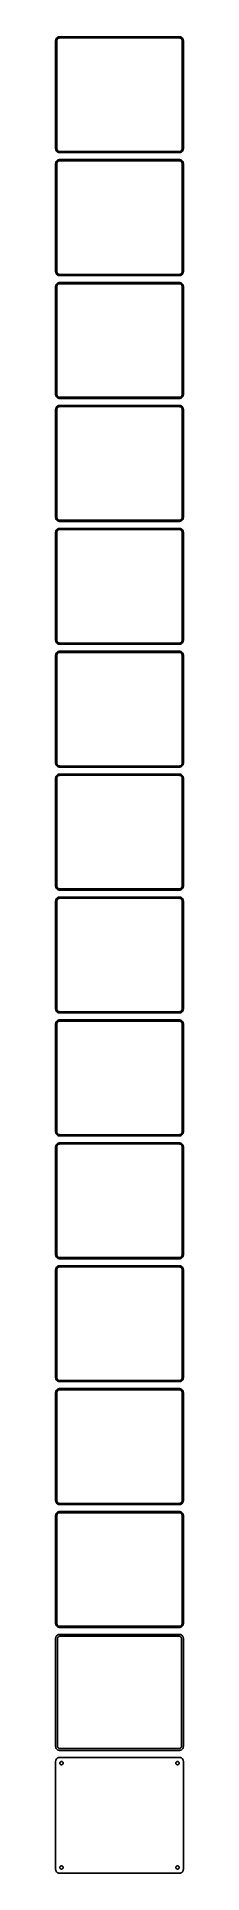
# Model space of a CAD drawing. Header units: metres. Extents: x -82 to 82, y 2310 to 4686.
import ezdxf

# ---------------------------------------------------------------- set-up
doc = ezdxf.new("R2010")
doc.units = ezdxf.units.M

msp = doc.modelspace()

# ---------------------------------------------------------------- linework, layer by layer
for p, q in [((-82.4606, 4681.63), (-82.5, 4681)), ((-82.5, 4681), (-82.5, 4541)), ((-82.3429, 4682.24), (-82.4606, 4681.63)), ((-82.1489, 4682.84), (-82.3429, 4682.24)), ((-81.8815, 4683.41), (-82.1489, 4682.84)), ((-81.5451, 4683.94), (-81.8815, 4683.41)), ((-81.1448, 4684.42), (-81.5451, 4683.94)), ((-80.6871, 4684.85), (-81.1448, 4684.42)), ((-81, 4680.5), (-80.9685, 4681)), ((-80.9685, 4681), (-80.8743, 4681.49)), ((-80.8743, 4681.49), (-80.7191, 4681.97)), ((-80.7191, 4681.97), (-80.5052, 4682.43)), ((-80.1791, 4685.22), (-80.6871, 4684.85)), ((-80.5052, 4682.43), (-80.2361, 4682.85)), ((-80.2361, 4682.85), (-79.9159, 4683.24)), ((-79.6289, 4685.52), (-80.1791, 4685.22)), ((-79.9159, 4683.24), (-79.5497, 4683.58)), ((-79.0451, 4685.76), (-79.6289, 4685.52)), ((-79.5497, 4683.58), (-79.1433, 4683.88)), ((-79.1433, 4683.88), (-78.7031, 4684.12)), ((-78.4369, 4685.91), (-79.0451, 4685.76)), ((-78.7031, 4684.12), (-78.2361, 4684.3)), ((-77.8139, 4685.99), (-78.4369, 4685.91)), ((-78.2361, 4684.3), (-77.7495, 4684.43)), ((77.8139, 4685.99), (-77.8139, 4685.99)), ((-77.7495, 4684.43), (-77.2512, 4684.49)), ((-77.2512, 4684.49), (77.2512, 4684.49)), ((77.2512, 4684.49), (77.7495, 4684.43)), ((77.7495, 4684.43), (78.2361, 4684.3)), ((78.4369, 4685.91), (77.8139, 4685.99)), ((78.2361, 4684.3), (78.7031, 4684.12)), ((79.0451, 4685.76), (78.4369, 4685.91)), ((78.7031, 4684.12), (79.1433, 4683.88)), ((79.6289, 4685.52), (79.0451, 4685.76)), ((79.1433, 4683.88), (79.5497, 4683.58)), ((79.5497, 4683.58), (79.9159, 4683.24)), ((80.1791, 4685.22), (79.6289, 4685.52)), ((79.9159, 4683.24), (80.2361, 4682.85)), ((80.6871, 4684.85), (80.1791, 4685.22)), ((80.2361, 4682.85), (80.5052, 4682.43)), ((80.5052, 4682.43), (80.7191, 4681.97)), ((81.1448, 4684.42), (80.6871, 4684.85)), ((80.7191, 4681.97), (80.8743, 4681.49)), ((80.8743, 4681.49), (80.9685, 4681)), ((80.9685, 4681), (81, 4680.5)), ((81.5451, 4683.94), (81.1448, 4684.42)), ((81.8815, 4683.41), (81.5451, 4683.94)), ((82.1489, 4682.84), (81.8815, 4683.41)), ((82.3429, 4682.24), (82.1489, 4682.84)), ((82.4606, 4681.63), (82.3429, 4682.24)), ((82.5, 4681), (82.4606, 4681.63)), ((82.5, 4541), (82.5, 4681)), ((-81, 4541.5), (-81, 4680.5)), ((81, 4680.5), (81, 4541.5)), ((-82.5, 4541), (-82.4606, 4540.37)), ((-82.4606, 4540.37), (-82.3429, 4539.76)), ((-82.3429, 4539.76), (-82.1489, 4539.16)), ((-82.1489, 4539.16), (-81.8815, 4538.59)), ((-81.8815, 4538.59), (-81.5451, 4538.06)), ((-80.9685, 4541), (-81, 4541.5)), ((-80.8743, 4540.51), (-80.9685, 4541)), ((-80.7191, 4540.03), (-80.8743, 4540.51)), ((-80.5052, 4539.57), (-80.7191, 4540.03)), ((-80.2361, 4539.15), (-80.5052, 4539.57)), ((-79.9159, 4538.76), (-80.2361, 4539.15)), ((-79.5497, 4538.42), (-79.9159, 4538.76)), ((-79.1433, 4538.12), (-79.5497, 4538.42)), ((79.5497, 4538.42), (79.1433, 4538.12)), ((79.9159, 4538.76), (79.5497, 4538.42)), ((80.2361, 4539.15), (79.9159, 4538.76)), ((80.5052, 4539.57), (80.2361, 4539.15)), ((80.7191, 4540.03), (80.5052, 4539.57)), ((80.8743, 4540.51), (80.7191, 4540.03)), ((80.9685, 4541), (80.8743, 4540.51)), ((81, 4541.5), (80.9685, 4541)), ((81.5451, 4538.06), (81.8815, 4538.59)), ((81.8815, 4538.59), (82.1489, 4539.16)), ((82.1489, 4539.16), (82.3429, 4539.76)), ((82.3429, 4539.76), (82.4606, 4540.37)), ((82.4606, 4540.37), (82.5, 4541)), ((-82.4606, 4522.63), (-82.5, 4522)), ((-82.5, 4522), (-82.5, 4382)), ((-82.3429, 4523.24), (-82.4606, 4522.63)), ((-82.1489, 4523.84), (-82.3429, 4523.24)), ((-81.8815, 4524.41), (-82.1489, 4523.84)), ((-81.5451, 4524.94), (-81.8815, 4524.41)), ((-81.5451, 4538.06), (-81.1448, 4537.58)), ((-81.1448, 4525.42), (-81.5451, 4524.94)), ((-81.1448, 4537.58), (-80.6871, 4537.15)), ((-80.6871, 4525.85), (-81.1448, 4525.42)), ((-81, 4521.5), (-80.9685, 4522)), ((-81, 4382.5), (-81, 4521.5)), ((-80.9685, 4522), (-80.8743, 4522.49)), ((-80.8743, 4522.49), (-80.7191, 4522.97)), ((-80.7191, 4522.97), (-80.5052, 4523.43)), ((-80.6871, 4537.15), (-80.1791, 4536.78)), ((-80.1791, 4526.22), (-80.6871, 4525.85)), ((-80.5052, 4523.43), (-80.2361, 4523.85)), ((-80.2361, 4523.85), (-79.9159, 4524.24)), ((-80.1791, 4536.78), (-79.6289, 4536.48)), ((-79.6289, 4526.52), (-80.1791, 4526.22)), ((-79.9159, 4524.24), (-79.5497, 4524.58)), ((-79.6289, 4536.48), (-79.0451, 4536.24)), ((-79.0451, 4526.76), (-79.6289, 4526.52)), ((-79.5497, 4524.58), (-79.1433, 4524.88)), ((-78.7031, 4537.88), (-79.1433, 4538.12)), ((-79.1433, 4524.88), (-78.7031, 4525.12)), ((-79.0451, 4536.24), (-78.4369, 4536.09)), ((-78.4369, 4526.91), (-79.0451, 4526.76)), ((-78.2361, 4537.7), (-78.7031, 4537.88)), ((-78.7031, 4525.12), (-78.2361, 4525.3)), ((-78.4369, 4536.09), (-77.8139, 4536.01)), ((-77.8139, 4526.99), (-78.4369, 4526.91)), ((-77.7495, 4537.57), (-78.2361, 4537.7)), ((-78.2361, 4525.3), (-77.7495, 4525.43)), ((-77.8139, 4536.01), (77.8139, 4536.01)), ((77.8139, 4526.99), (-77.8139, 4526.99)), ((-77.2512, 4537.51), (-77.7495, 4537.57)), ((-77.7495, 4525.43), (-77.2512, 4525.49)), ((77.2512, 4537.51), (-77.2512, 4537.51)), ((-77.2512, 4525.49), (77.2512, 4525.49)), ((77.7495, 4537.57), (77.2512, 4537.51)), ((77.2512, 4525.49), (77.7495, 4525.43)), ((78.2361, 4537.7), (77.7495, 4537.57)), ((77.7495, 4525.43), (78.2361, 4525.3)), ((77.8139, 4536.01), (78.4369, 4536.09)), ((78.4369, 4526.91), (77.8139, 4526.99)), ((78.7031, 4537.88), (78.2361, 4537.7)), ((78.2361, 4525.3), (78.7031, 4525.12)), ((78.4369, 4536.09), (79.0451, 4536.24)), ((79.0451, 4526.76), (78.4369, 4526.91)), ((79.1433, 4538.12), (78.7031, 4537.88)), ((78.7031, 4525.12), (79.1433, 4524.88)), ((79.0451, 4536.24), (79.6289, 4536.48)), ((79.6289, 4526.52), (79.0451, 4526.76)), ((79.1433, 4524.88), (79.5497, 4524.58)), ((79.5497, 4524.58), (79.9159, 4524.24)), ((79.6289, 4536.48), (80.1791, 4536.78)), ((80.1791, 4526.22), (79.6289, 4526.52)), ((79.9159, 4524.24), (80.2361, 4523.85)), ((80.1791, 4536.78), (80.6871, 4537.15)), ((80.6871, 4525.85), (80.1791, 4526.22)), ((80.2361, 4523.85), (80.5052, 4523.43)), ((80.5052, 4523.43), (80.7191, 4522.97)), ((80.6871, 4537.15), (81.1448, 4537.58)), ((81.1448, 4525.42), (80.6871, 4525.85)), ((80.7191, 4522.97), (80.8743, 4522.49)), ((80.8743, 4522.49), (80.9685, 4522)), ((80.9685, 4522), (81, 4521.5)), ((81, 4521.5), (81, 4382.5)), ((81.1448, 4537.58), (81.5451, 4538.06)), ((81.5451, 4524.94), (81.1448, 4525.42)), ((81.8815, 4524.41), (81.5451, 4524.94)), ((82.1489, 4523.84), (81.8815, 4524.41)), ((82.3429, 4523.24), (82.1489, 4523.84)), ((82.4606, 4522.63), (82.3429, 4523.24)), ((82.5, 4522), (82.4606, 4522.63)), ((82.5, 4382), (82.5, 4522)), ((-82.5, 4382), (-82.4606, 4381.37)), ((-82.4606, 4381.37), (-82.3429, 4380.76)), ((-82.3429, 4380.76), (-82.1489, 4380.16)), ((-82.1489, 4380.16), (-81.8815, 4379.59)), ((-81.8815, 4379.59), (-81.5451, 4379.06)), ((-81.5451, 4379.06), (-81.1448, 4378.58)), ((-81.1448, 4378.58), (-80.6871, 4378.15)), ((-80.9685, 4382), (-81, 4382.5)), ((-80.8743, 4381.51), (-80.9685, 4382)), ((-80.7191, 4381.03), (-80.8743, 4381.51)), ((-80.5052, 4380.57), (-80.7191, 4381.03)), ((-80.6871, 4378.15), (-80.1791, 4377.78)), ((-80.2361, 4380.15), (-80.5052, 4380.57)), ((-79.9159, 4379.76), (-80.2361, 4380.15)), ((-80.1791, 4377.78), (-79.6289, 4377.48)), ((-79.5497, 4379.42), (-79.9159, 4379.76)), ((-79.6289, 4377.48), (-79.0451, 4377.24)), ((-79.1433, 4379.12), (-79.5497, 4379.42)), ((-78.7031, 4378.88), (-79.1433, 4379.12)), ((-79.0451, 4377.24), (-78.4369, 4377.09)), ((-78.2361, 4378.7), (-78.7031, 4378.88)), ((-78.4369, 4377.09), (-77.8139, 4377.01)), ((-77.7495, 4378.57), (-78.2361, 4378.7)), ((-77.8139, 4377.01), (77.8139, 4377.01)), ((-77.2512, 4378.51), (-77.7495, 4378.57)), ((77.2512, 4378.51), (-77.2512, 4378.51)), ((77.7495, 4378.57), (77.2512, 4378.51)), ((78.2361, 4378.7), (77.7495, 4378.57)), ((77.8139, 4377.01), (78.4369, 4377.09)), ((78.7031, 4378.88), (78.2361, 4378.7)), ((78.4369, 4377.09), (79.0451, 4377.24)), ((79.1433, 4379.12), (78.7031, 4378.88)), ((79.0451, 4377.24), (79.6289, 4377.48)), ((79.5497, 4379.42), (79.1433, 4379.12)), ((79.9159, 4379.76), (79.5497, 4379.42)), ((79.6289, 4377.48), (80.1791, 4377.78)), ((80.2361, 4380.15), (79.9159, 4379.76)), ((80.1791, 4377.78), (80.6871, 4378.15)), ((80.5052, 4380.57), (80.2361, 4380.15)), ((80.7191, 4381.03), (80.5052, 4380.57)), ((80.6871, 4378.15), (81.1448, 4378.58)), ((80.8743, 4381.51), (80.7191, 4381.03)), ((80.9685, 4382), (80.8743, 4381.51)), ((81, 4382.5), (80.9685, 4382)), ((81.1448, 4378.58), (81.5451, 4379.06)), ((81.5451, 4379.06), (81.8815, 4379.59)), ((81.8815, 4379.59), (82.1489, 4380.16)), ((82.1489, 4380.16), (82.3429, 4380.76)), ((82.3429, 4380.76), (82.4606, 4381.37)), ((82.4606, 4381.37), (82.5, 4382)), ((-82.4606, 4363.63), (-82.5, 4363)), ((-82.5, 4363), (-82.5, 4223)), ((-82.3429, 4364.24), (-82.4606, 4363.63)), ((-82.1489, 4364.84), (-82.3429, 4364.24)), ((-81.8815, 4365.41), (-82.1489, 4364.84)), ((-81.5451, 4365.94), (-81.8815, 4365.41)), ((-81.1448, 4366.42), (-81.5451, 4365.94)), ((-80.6871, 4366.85), (-81.1448, 4366.42)), ((-81, 4362.5), (-80.9685, 4363)), ((-81, 4223.5), (-81, 4362.5)), ((-80.9685, 4363), (-80.8743, 4363.49)), ((-80.8743, 4363.49), (-80.7191, 4363.97)), ((-80.7191, 4363.97), (-80.5052, 4364.43)), ((-80.1791, 4367.22), (-80.6871, 4366.85)), ((-80.5052, 4364.43), (-80.2361, 4364.85)), ((-80.2361, 4364.85), (-79.9159, 4365.24)), ((-79.6289, 4367.52), (-80.1791, 4367.22)), ((-79.9159, 4365.24), (-79.5497, 4365.58)), ((-79.0451, 4367.76), (-79.6289, 4367.52)), ((-79.5497, 4365.58), (-79.1433, 4365.88)), ((-79.1433, 4365.88), (-78.7031, 4366.12)), ((-78.4369, 4367.91), (-79.0451, 4367.76)), ((-78.7031, 4366.12), (-78.2361, 4366.3)), ((-77.8139, 4367.99), (-78.4369, 4367.91)), ((-78.2361, 4366.3), (-77.7495, 4366.43)), ((77.8139, 4367.99), (-77.8139, 4367.99)), ((-77.7495, 4366.43), (-77.2512, 4366.49)), ((-77.2512, 4366.49), (77.2512, 4366.49)), ((77.2512, 4366.49), (77.7495, 4366.43)), ((77.7495, 4366.43), (78.2361, 4366.3)), ((78.4369, 4367.91), (77.8139, 4367.99)), ((78.2361, 4366.3), (78.7031, 4366.12)), ((79.0451, 4367.76), (78.4369, 4367.91)), ((78.7031, 4366.12), (79.1433, 4365.88)), ((79.6289, 4367.52), (79.0451, 4367.76)), ((79.1433, 4365.88), (79.5497, 4365.58)), ((79.5497, 4365.58), (79.9159, 4365.24)), ((80.1791, 4367.22), (79.6289, 4367.52)), ((79.9159, 4365.24), (80.2361, 4364.85)), ((80.6871, 4366.85), (80.1791, 4367.22)), ((80.2361, 4364.85), (80.5052, 4364.43)), ((80.5052, 4364.43), (80.7191, 4363.97)), ((81.1448, 4366.42), (80.6871, 4366.85)), ((80.7191, 4363.97), (80.8743, 4363.49)), ((80.8743, 4363.49), (80.9685, 4363)), ((80.9685, 4363), (81, 4362.5)), ((81, 4362.5), (81, 4223.5)), ((81.5451, 4365.94), (81.1448, 4366.42)), ((81.8815, 4365.41), (81.5451, 4365.94)), ((82.1489, 4364.84), (81.8815, 4365.41)), ((82.3429, 4364.24), (82.1489, 4364.84)), ((82.4606, 4363.63), (82.3429, 4364.24)), ((82.5, 4363), (82.4606, 4363.63)), ((82.5, 4223), (82.5, 4363)), ((-82.5, 4223), (-82.4606, 4222.37)), ((-82.4606, 4222.37), (-82.3429, 4221.76)), ((-82.3429, 4221.76), (-82.1489, 4221.16)), ((-82.1489, 4205.84), (-82.3429, 4205.24)), ((-82.1489, 4221.16), (-81.8815, 4220.59)), ((-81.8815, 4206.41), (-82.1489, 4205.84)), ((-81.8815, 4220.59), (-81.5451, 4220.06)), ((-81.5451, 4206.94), (-81.8815, 4206.41)), ((-81.5451, 4220.06), (-81.1448, 4219.58)), ((-81.1448, 4207.42), (-81.5451, 4206.94)), ((-81.1448, 4219.58), (-80.6871, 4219.15)), ((-80.6871, 4207.85), (-81.1448, 4207.42)), ((-80.9685, 4223), (-81, 4223.5)), ((-80.8743, 4222.51), (-80.9685, 4223)), ((-80.7191, 4222.03), (-80.8743, 4222.51)), ((-80.5052, 4221.57), (-80.7191, 4222.03)), ((-80.6871, 4219.15), (-80.1791, 4218.78)), ((-80.1791, 4208.22), (-80.6871, 4207.85)), ((-80.2361, 4221.15), (-80.5052, 4221.57)), ((-80.5052, 4205.43), (-80.2361, 4205.85)), ((-79.9159, 4220.76), (-80.2361, 4221.15)), ((-80.2361, 4205.85), (-79.9159, 4206.24)), ((-80.1791, 4218.78), (-79.6289, 4218.48)), ((-79.6289, 4208.52), (-80.1791, 4208.22)), ((-79.5497, 4220.42), (-79.9159, 4220.76)), ((-79.9159, 4206.24), (-79.5497, 4206.58)), ((-79.6289, 4218.48), (-79.0451, 4218.24)), ((-79.0451, 4208.76), (-79.6289, 4208.52)), ((-79.1433, 4220.12), (-79.5497, 4220.42)), ((-79.5497, 4206.58), (-79.1433, 4206.88)), ((-78.7031, 4219.88), (-79.1433, 4220.12)), ((-79.1433, 4206.88), (-78.7031, 4207.12)), ((-79.0451, 4218.24), (-78.4369, 4218.09)), ((-78.4369, 4208.91), (-79.0451, 4208.76)), ((-78.2361, 4219.7), (-78.7031, 4219.88)), ((-78.7031, 4207.12), (-78.2361, 4207.3)), ((-78.4369, 4218.09), (-77.8139, 4218.01)), ((-77.8139, 4208.99), (-78.4369, 4208.91)), ((-77.7495, 4219.57), (-78.2361, 4219.7)), ((-78.2361, 4207.3), (-77.7495, 4207.43)), ((-77.8139, 4218.01), (77.8139, 4218.01)), ((77.8139, 4208.99), (-77.8139, 4208.99)), ((-77.2512, 4219.51), (-77.7495, 4219.57)), ((-77.7495, 4207.43), (-77.2512, 4207.49)), ((77.2512, 4219.51), (-77.2512, 4219.51)), ((-77.2512, 4207.49), (77.2512, 4207.49)), ((77.7495, 4219.57), (77.2512, 4219.51)), ((77.2512, 4207.49), (77.7495, 4207.43)), ((78.2361, 4219.7), (77.7495, 4219.57)), ((77.7495, 4207.43), (78.2361, 4207.3)), ((77.8139, 4218.01), (78.4369, 4218.09)), ((78.4369, 4208.91), (77.8139, 4208.99)), ((78.7031, 4219.88), (78.2361, 4219.7)), ((78.2361, 4207.3), (78.7031, 4207.12)), ((78.4369, 4218.09), (79.0451, 4218.24)), ((79.0451, 4208.76), (78.4369, 4208.91)), ((79.1433, 4220.12), (78.7031, 4219.88)), ((78.7031, 4207.12), (79.1433, 4206.88)), ((79.0451, 4218.24), (79.6289, 4218.48)), ((79.6289, 4208.52), (79.0451, 4208.76)), ((79.5497, 4220.42), (79.1433, 4220.12)), ((79.1433, 4206.88), (79.5497, 4206.58)), ((79.9159, 4220.76), (79.5497, 4220.42)), ((79.5497, 4206.58), (79.9159, 4206.24)), ((79.6289, 4218.48), (80.1791, 4218.78)), ((80.1791, 4208.22), (79.6289, 4208.52)), ((80.2361, 4221.15), (79.9159, 4220.76)), ((79.9159, 4206.24), (80.2361, 4205.85)), ((80.1791, 4218.78), (80.6871, 4219.15)), ((80.6871, 4207.85), (80.1791, 4208.22)), ((80.5052, 4221.57), (80.2361, 4221.15)), ((80.2361, 4205.85), (80.5052, 4205.43)), ((80.7191, 4222.03), (80.5052, 4221.57)), ((80.6871, 4219.15), (81.1448, 4219.58)), ((81.1448, 4207.42), (80.6871, 4207.85)), ((80.8743, 4222.51), (80.7191, 4222.03)), ((80.9685, 4223), (80.8743, 4222.51)), ((81, 4223.5), (80.9685, 4223)), ((81.1448, 4219.58), (81.5451, 4220.06)), ((81.5451, 4206.94), (81.1448, 4207.42)), ((81.5451, 4220.06), (81.8815, 4220.59)), ((81.8815, 4206.41), (81.5451, 4206.94)), ((81.8815, 4220.59), (82.1489, 4221.16)), ((82.1489, 4205.84), (81.8815, 4206.41)), ((82.1489, 4221.16), (82.3429, 4221.76)), ((82.3429, 4205.24), (82.1489, 4205.84)), ((82.3429, 4221.76), (82.4606, 4222.37)), ((82.4606, 4222.37), (82.5, 4223)), ((-82.4606, 4204.63), (-82.5, 4204)), ((-82.5, 4204), (-82.5, 4064)), ((-82.3429, 4205.24), (-82.4606, 4204.63)), ((-81, 4203.5), (-80.9685, 4204)), ((-81, 4064.5), (-81, 4203.5)), ((-80.9685, 4204), (-80.8743, 4204.49)), ((-80.8743, 4204.49), (-80.7191, 4204.97)), ((-80.7191, 4204.97), (-80.5052, 4205.43)), ((80.5052, 4205.43), (80.7191, 4204.97)), ((80.7191, 4204.97), (80.8743, 4204.49)), ((80.8743, 4204.49), (80.9685, 4204)), ((80.9685, 4204), (81, 4203.5)), ((81, 4203.5), (81, 4064.5)), ((82.4606, 4204.63), (82.3429, 4205.24)), ((82.5, 4204), (82.4606, 4204.63)), ((82.5, 4064), (82.5, 4204)), ((-82.5, 4064), (-82.4606, 4063.37)), ((-82.4606, 4063.37), (-82.3429, 4062.76)), ((-80.9685, 4064), (-81, 4064.5)), ((-80.8743, 4063.51), (-80.9685, 4064)), ((-80.7191, 4063.03), (-80.8743, 4063.51)), ((-80.5052, 4062.57), (-80.7191, 4063.03)), ((80.7191, 4063.03), (80.5052, 4062.57)), ((80.8743, 4063.51), (80.7191, 4063.03)), ((80.9685, 4064), (80.8743, 4063.51)), ((81, 4064.5), (80.9685, 4064)), ((82.3429, 4062.76), (82.4606, 4063.37)), ((82.4606, 4063.37), (82.5, 4064)), ((-82.4606, 4045.63), (-82.5, 4045)), ((-82.5, 4045), (-82.5, 3905)), ((-82.3429, 4046.24), (-82.4606, 4045.63)), ((-82.3429, 4062.76), (-82.1489, 4062.16)), ((-82.1489, 4046.84), (-82.3429, 4046.24)), ((-82.1489, 4062.16), (-81.8815, 4061.59)), ((-81.8815, 4047.41), (-82.1489, 4046.84)), ((-81.8815, 4061.59), (-81.5451, 4061.06)), ((-81.5451, 4047.94), (-81.8815, 4047.41)), ((-81.5451, 4061.06), (-81.1448, 4060.58)), ((-81.1448, 4048.42), (-81.5451, 4047.94)), ((-81.1448, 4060.58), (-80.6871, 4060.15)), ((-80.6871, 4048.85), (-81.1448, 4048.42)), ((-81, 4044.5), (-80.9685, 4045)), ((-81, 3905.5), (-81, 4044.5)), ((-80.9685, 4045), (-80.8743, 4045.49)), ((-80.8743, 4045.49), (-80.7191, 4045.97)), ((-80.7191, 4045.97), (-80.5052, 4046.43)), ((-80.6871, 4060.15), (-80.1791, 4059.78)), ((-80.1791, 4049.22), (-80.6871, 4048.85)), ((-80.2361, 4062.15), (-80.5052, 4062.57)), ((-80.5052, 4046.43), (-80.2361, 4046.85)), ((-79.9159, 4061.76), (-80.2361, 4062.15)), ((-80.2361, 4046.85), (-79.9159, 4047.24)), ((-80.1791, 4059.78), (-79.6289, 4059.48)), ((-79.6289, 4049.52), (-80.1791, 4049.22)), ((-79.5497, 4061.42), (-79.9159, 4061.76)), ((-79.9159, 4047.24), (-79.5497, 4047.58)), ((-79.6289, 4059.48), (-79.0451, 4059.24)), ((-79.0451, 4049.76), (-79.6289, 4049.52)), ((-79.1433, 4061.12), (-79.5497, 4061.42)), ((-79.5497, 4047.58), (-79.1433, 4047.88)), ((-78.7031, 4060.88), (-79.1433, 4061.12)), ((-79.1433, 4047.88), (-78.7031, 4048.12)), ((-79.0451, 4059.24), (-78.4369, 4059.09)), ((-78.4369, 4049.91), (-79.0451, 4049.76)), ((-78.2361, 4060.7), (-78.7031, 4060.88)), ((-78.7031, 4048.12), (-78.2361, 4048.3)), ((-78.4369, 4059.09), (-77.8139, 4059.01)), ((-77.8139, 4049.99), (-78.4369, 4049.91)), ((-77.7495, 4060.57), (-78.2361, 4060.7)), ((-78.2361, 4048.3), (-77.7495, 4048.43)), ((-77.8139, 4059.01), (77.8139, 4059.01)), ((77.8139, 4049.99), (-77.8139, 4049.99)), ((-77.2512, 4060.51), (-77.7495, 4060.57)), ((-77.7495, 4048.43), (-77.2512, 4048.49)), ((77.2512, 4060.51), (-77.2512, 4060.51)), ((-77.2512, 4048.49), (77.2512, 4048.49)), ((77.7495, 4060.57), (77.2512, 4060.51)), ((77.2512, 4048.49), (77.7495, 4048.43)), ((78.2361, 4060.7), (77.7495, 4060.57)), ((77.7495, 4048.43), (78.2361, 4048.3)), ((77.8139, 4059.01), (78.4369, 4059.09)), ((78.4369, 4049.91), (77.8139, 4049.99)), ((78.7031, 4060.88), (78.2361, 4060.7)), ((78.2361, 4048.3), (78.7031, 4048.12)), ((78.4369, 4059.09), (79.0451, 4059.24)), ((79.0451, 4049.76), (78.4369, 4049.91)), ((79.1433, 4061.12), (78.7031, 4060.88)), ((78.7031, 4048.12), (79.1433, 4047.88)), ((79.0451, 4059.24), (79.6289, 4059.48)), ((79.6289, 4049.52), (79.0451, 4049.76)), ((79.5497, 4061.42), (79.1433, 4061.12)), ((79.1433, 4047.88), (79.5497, 4047.58)), ((79.9159, 4061.76), (79.5497, 4061.42)), ((79.5497, 4047.58), (79.9159, 4047.24)), ((79.6289, 4059.48), (80.1791, 4059.78)), ((80.1791, 4049.22), (79.6289, 4049.52)), ((80.2361, 4062.15), (79.9159, 4061.76)), ((79.9159, 4047.24), (80.2361, 4046.85)), ((80.1791, 4059.78), (80.6871, 4060.15)), ((80.6871, 4048.85), (80.1791, 4049.22)), ((80.5052, 4062.57), (80.2361, 4062.15)), ((80.2361, 4046.85), (80.5052, 4046.43)), ((80.5052, 4046.43), (80.7191, 4045.97)), ((80.6871, 4060.15), (81.1448, 4060.58)), ((81.1448, 4048.42), (80.6871, 4048.85)), ((80.7191, 4045.97), (80.8743, 4045.49)), ((80.8743, 4045.49), (80.9685, 4045)), ((80.9685, 4045), (81, 4044.5)), ((81, 4044.5), (81, 3905.5)), ((81.1448, 4060.58), (81.5451, 4061.06)), ((81.5451, 4047.94), (81.1448, 4048.42)), ((81.5451, 4061.06), (81.8815, 4061.59)), ((81.8815, 4047.41), (81.5451, 4047.94)), ((81.8815, 4061.59), (82.1489, 4062.16)), ((82.1489, 4046.84), (81.8815, 4047.41)), ((82.1489, 4062.16), (82.3429, 4062.76)), ((82.3429, 4046.24), (82.1489, 4046.84)), ((82.4606, 4045.63), (82.3429, 4046.24)), ((82.5, 4045), (82.4606, 4045.63)), ((82.5, 3905), (82.5, 4045)), ((-82.5, 3905), (-82.4606, 3904.37)), ((-82.4606, 3904.37), (-82.3429, 3903.76)), ((-82.3429, 3903.76), (-82.1489, 3903.16)), ((-82.1489, 3903.16), (-81.8815, 3902.59)), ((-81.8815, 3902.59), (-81.5451, 3902.06)), ((-81.5451, 3902.06), (-81.1448, 3901.58)), ((-81.1448, 3901.58), (-80.6871, 3901.15)), ((-80.9685, 3905), (-81, 3905.5)), ((-80.8743, 3904.51), (-80.9685, 3905)), ((-80.7191, 3904.03), (-80.8743, 3904.51)), ((-80.5052, 3903.57), (-80.7191, 3904.03)), ((-80.6871, 3901.15), (-80.1791, 3900.78)), ((-80.2361, 3903.15), (-80.5052, 3903.57)), ((-79.9159, 3902.76), (-80.2361, 3903.15)), ((-80.1791, 3900.78), (-79.6289, 3900.48)), ((-79.5497, 3902.42), (-79.9159, 3902.76)), ((-79.6289, 3900.48), (-79.0451, 3900.24)), ((-79.1433, 3902.12), (-79.5497, 3902.42)), ((-78.7031, 3901.88), (-79.1433, 3902.12)), ((-79.0451, 3900.24), (-78.4369, 3900.09)), ((-78.2361, 3901.7), (-78.7031, 3901.88)), ((-78.4369, 3900.09), (-77.8139, 3900.01)), ((-77.7495, 3901.57), (-78.2361, 3901.7)), ((-77.8139, 3900.01), (77.8139, 3900.01)), ((-77.2512, 3901.51), (-77.7495, 3901.57)), ((77.2512, 3901.51), (-77.2512, 3901.51)), ((77.7495, 3901.57), (77.2512, 3901.51)), ((78.2361, 3901.7), (77.7495, 3901.57)), ((77.8139, 3900.01), (78.4369, 3900.09)), ((78.7031, 3901.88), (78.2361, 3901.7)), ((78.4369, 3900.09), (79.0451, 3900.24)), ((79.1433, 3902.12), (78.7031, 3901.88)), ((79.0451, 3900.24), (79.6289, 3900.48)), ((79.5497, 3902.42), (79.1433, 3902.12)), ((79.9159, 3902.76), (79.5497, 3902.42)), ((79.6289, 3900.48), (80.1791, 3900.78)), ((80.2361, 3903.15), (79.9159, 3902.76)), ((80.1791, 3900.78), (80.6871, 3901.15)), ((80.5052, 3903.57), (80.2361, 3903.15)), ((80.7191, 3904.03), (80.5052, 3903.57)), ((80.6871, 3901.15), (81.1448, 3901.58)), ((80.8743, 3904.51), (80.7191, 3904.03)), ((80.9685, 3905), (80.8743, 3904.51)), ((81, 3905.5), (80.9685, 3905)), ((81.1448, 3901.58), (81.5451, 3902.06)), ((81.5451, 3902.06), (81.8815, 3902.59)), ((81.8815, 3902.59), (82.1489, 3903.16)), ((82.1489, 3903.16), (82.3429, 3903.76)), ((82.3429, 3903.76), (82.4606, 3904.37)), ((82.4606, 3904.37), (82.5, 3905)), ((-82.4606, 3886.63), (-82.5, 3886)), ((-82.5, 3886), (-82.5, 3746)), ((-82.3429, 3887.24), (-82.4606, 3886.63)), ((-82.1489, 3887.84), (-82.3429, 3887.24)), ((-81.8815, 3888.41), (-82.1489, 3887.84)), ((-81.5451, 3888.94), (-81.8815, 3888.41)), ((-81.1448, 3889.42), (-81.5451, 3888.94)), ((-80.6871, 3889.85), (-81.1448, 3889.42)), ((-81, 3885.5), (-80.9685, 3886)), ((-81, 3746.5), (-81, 3885.5)), ((-80.9685, 3886), (-80.8743, 3886.49)), ((-80.8743, 3886.49), (-80.7191, 3886.97)), ((-80.7191, 3886.97), (-80.5052, 3887.43)), ((-80.1791, 3890.22), (-80.6871, 3889.85)), ((-80.5052, 3887.43), (-80.2361, 3887.85)), ((-80.2361, 3887.85), (-79.9159, 3888.24)), ((-79.6289, 3890.52), (-80.1791, 3890.22)), ((-79.9159, 3888.24), (-79.5497, 3888.58)), ((-79.0451, 3890.76), (-79.6289, 3890.52)), ((-79.5497, 3888.58), (-79.1433, 3888.88)), ((-79.1433, 3888.88), (-78.7031, 3889.12)), ((-78.4369, 3890.91), (-79.0451, 3890.76)), ((-78.7031, 3889.12), (-78.2361, 3889.3)), ((-77.8139, 3890.99), (-78.4369, 3890.91)), ((-78.2361, 3889.3), (-77.7495, 3889.43)), ((77.8139, 3890.99), (-77.8139, 3890.99)), ((-77.7495, 3889.43), (-77.2512, 3889.49)), ((-77.2512, 3889.49), (77.2512, 3889.49)), ((77.2512, 3889.49), (77.7495, 3889.43)), ((77.7495, 3889.43), (78.2361, 3889.3)), ((78.4369, 3890.91), (77.8139, 3890.99)), ((78.2361, 3889.3), (78.7031, 3889.12)), ((79.0451, 3890.76), (78.4369, 3890.91)), ((78.7031, 3889.12), (79.1433, 3888.88)), ((79.6289, 3890.52), (79.0451, 3890.76)), ((79.1433, 3888.88), (79.5497, 3888.58)), ((79.5497, 3888.58), (79.9159, 3888.24)), ((80.1791, 3890.22), (79.6289, 3890.52)), ((79.9159, 3888.24), (80.2361, 3887.85)), ((80.6871, 3889.85), (80.1791, 3890.22)), ((80.2361, 3887.85), (80.5052, 3887.43)), ((80.5052, 3887.43), (80.7191, 3886.97)), ((81.1448, 3889.42), (80.6871, 3889.85)), ((80.7191, 3886.97), (80.8743, 3886.49)), ((80.8743, 3886.49), (80.9685, 3886)), ((80.9685, 3886), (81, 3885.5)), ((81, 3885.5), (81, 3746.5)), ((81.5451, 3888.94), (81.1448, 3889.42)), ((81.8815, 3888.41), (81.5451, 3888.94)), ((82.1489, 3887.84), (81.8815, 3888.41)), ((82.3429, 3887.24), (82.1489, 3887.84)), ((82.4606, 3886.63), (82.3429, 3887.24)), ((82.5, 3886), (82.4606, 3886.63)), ((82.5, 3746), (82.5, 3886)), ((-82.5, 3746), (-82.4606, 3745.37)), ((-82.4606, 3745.37), (-82.3429, 3744.76)), ((-82.3429, 3744.76), (-82.1489, 3744.16)), ((-82.1489, 3744.16), (-81.8815, 3743.59)), ((-81.8815, 3743.59), (-81.5451, 3743.06)), ((-81.5451, 3743.06), (-81.1448, 3742.58)), ((-81.1448, 3730.42), (-81.5451, 3729.94)), ((-81.1448, 3742.58), (-80.6871, 3742.15)), ((-80.6871, 3730.85), (-81.1448, 3730.42)), ((-80.9685, 3746), (-81, 3746.5)), ((-80.8743, 3745.51), (-80.9685, 3746)), ((-80.7191, 3745.03), (-80.8743, 3745.51)), ((-80.5052, 3744.57), (-80.7191, 3745.03)), ((-80.6871, 3742.15), (-80.1791, 3741.78)), ((-80.1791, 3731.22), (-80.6871, 3730.85)), ((-80.2361, 3744.15), (-80.5052, 3744.57)), ((-79.9159, 3743.76), (-80.2361, 3744.15)), ((-80.1791, 3741.78), (-79.6289, 3741.48)), ((-79.6289, 3731.52), (-80.1791, 3731.22)), ((-79.5497, 3743.42), (-79.9159, 3743.76)), ((-79.6289, 3741.48), (-79.0451, 3741.24)), ((-79.0451, 3731.76), (-79.6289, 3731.52)), ((-79.1433, 3743.12), (-79.5497, 3743.42)), ((-78.7031, 3742.88), (-79.1433, 3743.12)), ((-79.0451, 3741.24), (-78.4369, 3741.09)), ((-78.4369, 3731.91), (-79.0451, 3731.76)), ((-78.2361, 3742.7), (-78.7031, 3742.88)), ((-78.7031, 3730.12), (-78.2361, 3730.3)), ((-78.4369, 3741.09), (-77.8139, 3741.01)), ((-77.8139, 3731.99), (-78.4369, 3731.91)), ((-77.7495, 3742.57), (-78.2361, 3742.7)), ((-78.2361, 3730.3), (-77.7495, 3730.43)), ((-77.8139, 3741.01), (77.8139, 3741.01)), ((77.8139, 3731.99), (-77.8139, 3731.99)), ((-77.2512, 3742.51), (-77.7495, 3742.57)), ((-77.7495, 3730.43), (-77.2512, 3730.49)), ((77.2512, 3742.51), (-77.2512, 3742.51)), ((-77.2512, 3730.49), (77.2512, 3730.49)), ((77.7495, 3742.57), (77.2512, 3742.51)), ((77.2512, 3730.49), (77.7495, 3730.43)), ((78.2361, 3742.7), (77.7495, 3742.57)), ((77.7495, 3730.43), (78.2361, 3730.3)), ((77.8139, 3741.01), (78.4369, 3741.09)), ((78.4369, 3731.91), (77.8139, 3731.99)), ((78.7031, 3742.88), (78.2361, 3742.7)), ((78.2361, 3730.3), (78.7031, 3730.12)), ((78.4369, 3741.09), (79.0451, 3741.24)), ((79.0451, 3731.76), (78.4369, 3731.91)), ((79.1433, 3743.12), (78.7031, 3742.88)), ((79.0451, 3741.24), (79.6289, 3741.48)), ((79.6289, 3731.52), (79.0451, 3731.76)), ((79.5497, 3743.42), (79.1433, 3743.12)), ((79.9159, 3743.76), (79.5497, 3743.42)), ((79.6289, 3741.48), (80.1791, 3741.78)), ((80.1791, 3731.22), (79.6289, 3731.52)), ((80.2361, 3744.15), (79.9159, 3743.76)), ((80.1791, 3741.78), (80.6871, 3742.15)), ((80.6871, 3730.85), (80.1791, 3731.22)), ((80.5052, 3744.57), (80.2361, 3744.15)), ((80.7191, 3745.03), (80.5052, 3744.57)), ((80.6871, 3742.15), (81.1448, 3742.58)), ((81.1448, 3730.42), (80.6871, 3730.85)), ((80.8743, 3745.51), (80.7191, 3745.03)), ((80.9685, 3746), (80.8743, 3745.51)), ((81, 3746.5), (80.9685, 3746)), ((81.1448, 3742.58), (81.5451, 3743.06)), ((81.5451, 3729.94), (81.1448, 3730.42)), ((81.5451, 3743.06), (81.8815, 3743.59)), ((81.8815, 3743.59), (82.1489, 3744.16)), ((82.1489, 3744.16), (82.3429, 3744.76)), ((82.3429, 3744.76), (82.4606, 3745.37)), ((82.4606, 3745.37), (82.5, 3746)), ((-82.4606, 3727.63), (-82.5, 3727)), ((-82.5, 3727), (-82.5, 3587)), ((-82.3429, 3728.24), (-82.4606, 3727.63)), ((-82.1489, 3728.84), (-82.3429, 3728.24)), ((-81.8815, 3729.41), (-82.1489, 3728.84)), ((-81.5451, 3729.94), (-81.8815, 3729.41)), ((-81, 3726.5), (-80.9685, 3727)), ((-81, 3587.5), (-81, 3726.5)), ((-80.9685, 3727), (-80.8743, 3727.49)), ((-80.8743, 3727.49), (-80.7191, 3727.97)), ((-80.7191, 3727.97), (-80.5052, 3728.43)), ((-80.5052, 3728.43), (-80.2361, 3728.85)), ((-80.2361, 3728.85), (-79.9159, 3729.24)), ((-79.9159, 3729.24), (-79.5497, 3729.58)), ((-79.5497, 3729.58), (-79.1433, 3729.88)), ((-79.1433, 3729.88), (-78.7031, 3730.12)), ((78.7031, 3730.12), (79.1433, 3729.88)), ((79.1433, 3729.88), (79.5497, 3729.58)), ((79.5497, 3729.58), (79.9159, 3729.24)), ((79.9159, 3729.24), (80.2361, 3728.85)), ((80.2361, 3728.85), (80.5052, 3728.43)), ((80.5052, 3728.43), (80.7191, 3727.97)), ((80.7191, 3727.97), (80.8743, 3727.49)), ((80.8743, 3727.49), (80.9685, 3727)), ((80.9685, 3727), (81, 3726.5)), ((81, 3726.5), (81, 3587.5)), ((81.8815, 3729.41), (81.5451, 3729.94)), ((82.1489, 3728.84), (81.8815, 3729.41)), ((82.3429, 3728.24), (82.1489, 3728.84)), ((82.4606, 3727.63), (82.3429, 3728.24)), ((82.5, 3727), (82.4606, 3727.63)), ((82.5, 3587), (82.5, 3727)), ((-82.5, 3587), (-82.4606, 3586.37)), ((-82.4606, 3568.63), (-82.5, 3568)), ((-82.5, 3568), (-82.5, 3428)), ((-82.4606, 3586.37), (-82.3429, 3585.76)), ((-82.3429, 3569.24), (-82.4606, 3568.63)), ((-82.3429, 3585.76), (-82.1489, 3585.16)), ((-82.1489, 3569.84), (-82.3429, 3569.24)), ((-82.1489, 3585.16), (-81.8815, 3584.59)), ((-81.8815, 3570.41), (-82.1489, 3569.84)), ((-81.8815, 3584.59), (-81.5451, 3584.06)), ((-81.5451, 3570.94), (-81.8815, 3570.41)), ((-81.5451, 3584.06), (-81.1448, 3583.58)), ((-81.1448, 3571.42), (-81.5451, 3570.94)), ((-81.1448, 3583.58), (-80.6871, 3583.15)), ((-80.6871, 3571.85), (-81.1448, 3571.42)), ((-80.9685, 3587), (-81, 3587.5)), ((-81, 3567.5), (-80.9685, 3568)), ((-81, 3428.5), (-81, 3567.5)), ((-80.8743, 3586.51), (-80.9685, 3587)), ((-80.9685, 3568), (-80.8743, 3568.49)), ((-80.7191, 3586.03), (-80.8743, 3586.51)), ((-80.8743, 3568.49), (-80.7191, 3568.97)), ((-80.5052, 3585.57), (-80.7191, 3586.03)), ((-80.7191, 3568.97), (-80.5052, 3569.43)), ((-80.6871, 3583.15), (-80.1791, 3582.78)), ((-80.1791, 3572.22), (-80.6871, 3571.85)), ((-80.2361, 3585.15), (-80.5052, 3585.57)), ((-80.5052, 3569.43), (-80.2361, 3569.85)), ((-79.9159, 3584.76), (-80.2361, 3585.15)), ((-80.2361, 3569.85), (-79.9159, 3570.24)), ((-80.1791, 3582.78), (-79.6289, 3582.48)), ((-79.6289, 3572.52), (-80.1791, 3572.22)), ((-79.5497, 3584.42), (-79.9159, 3584.76)), ((-79.9159, 3570.24), (-79.5497, 3570.58)), ((-79.6289, 3582.48), (-79.0451, 3582.24)), ((-79.0451, 3572.76), (-79.6289, 3572.52)), ((-79.1433, 3584.12), (-79.5497, 3584.42)), ((-79.5497, 3570.58), (-79.1433, 3570.88)), ((-78.7031, 3583.88), (-79.1433, 3584.12)), ((-79.1433, 3570.88), (-78.7031, 3571.12)), ((-79.0451, 3582.24), (-78.4369, 3582.09)), ((-78.4369, 3572.91), (-79.0451, 3572.76)), ((-78.2361, 3583.7), (-78.7031, 3583.88)), ((-78.7031, 3571.12), (-78.2361, 3571.3)), ((-78.4369, 3582.09), (-77.8139, 3582.01)), ((-77.8139, 3572.99), (-78.4369, 3572.91)), ((-77.7495, 3583.57), (-78.2361, 3583.7)), ((-78.2361, 3571.3), (-77.7495, 3571.43)), ((-77.8139, 3582.01), (77.8139, 3582.01)), ((77.8139, 3572.99), (-77.8139, 3572.99)), ((-77.2512, 3583.51), (-77.7495, 3583.57)), ((-77.7495, 3571.43), (-77.2512, 3571.49)), ((77.2512, 3583.51), (-77.2512, 3583.51)), ((-77.2512, 3571.49), (77.2512, 3571.49)), ((77.7495, 3583.57), (77.2512, 3583.51)), ((77.2512, 3571.49), (77.7495, 3571.43)), ((78.2361, 3583.7), (77.7495, 3583.57)), ((77.7495, 3571.43), (78.2361, 3571.3)), ((77.8139, 3582.01), (78.4369, 3582.09)), ((78.4369, 3572.91), (77.8139, 3572.99)), ((78.7031, 3583.88), (78.2361, 3583.7)), ((78.2361, 3571.3), (78.7031, 3571.12)), ((78.4369, 3582.09), (79.0451, 3582.24)), ((79.0451, 3572.76), (78.4369, 3572.91)), ((79.1433, 3584.12), (78.7031, 3583.88)), ((78.7031, 3571.12), (79.1433, 3570.88)), ((79.0451, 3582.24), (79.6289, 3582.48)), ((79.6289, 3572.52), (79.0451, 3572.76)), ((79.5497, 3584.42), (79.1433, 3584.12)), ((79.1433, 3570.88), (79.5497, 3570.58)), ((79.9159, 3584.76), (79.5497, 3584.42)), ((79.5497, 3570.58), (79.9159, 3570.24)), ((79.6289, 3582.48), (80.1791, 3582.78)), ((80.1791, 3572.22), (79.6289, 3572.52)), ((80.2361, 3585.15), (79.9159, 3584.76)), ((79.9159, 3570.24), (80.2361, 3569.85)), ((80.1791, 3582.78), (80.6871, 3583.15)), ((80.6871, 3571.85), (80.1791, 3572.22)), ((80.5052, 3585.57), (80.2361, 3585.15)), ((80.2361, 3569.85), (80.5052, 3569.43)), ((80.7191, 3586.03), (80.5052, 3585.57)), ((80.5052, 3569.43), (80.7191, 3568.97)), ((80.6871, 3583.15), (81.1448, 3583.58)), ((81.1448, 3571.42), (80.6871, 3571.85)), ((80.8743, 3586.51), (80.7191, 3586.03)), ((80.7191, 3568.97), (80.8743, 3568.49)), ((80.9685, 3587), (80.8743, 3586.51)), ((80.8743, 3568.49), (80.9685, 3568)), ((81, 3587.5), (80.9685, 3587)), ((80.9685, 3568), (81, 3567.5)), ((81, 3567.5), (81, 3428.5)), ((81.1448, 3583.58), (81.5451, 3584.06)), ((81.5451, 3570.94), (81.1448, 3571.42)), ((81.5451, 3584.06), (81.8815, 3584.59)), ((81.8815, 3570.41), (81.5451, 3570.94)), ((81.8815, 3584.59), (82.1489, 3585.16)), ((82.1489, 3569.84), (81.8815, 3570.41)), ((82.1489, 3585.16), (82.3429, 3585.76)), ((82.3429, 3569.24), (82.1489, 3569.84)), ((82.3429, 3585.76), (82.4606, 3586.37)), ((82.4606, 3568.63), (82.3429, 3569.24)), ((82.4606, 3586.37), (82.5, 3587)), ((82.5, 3568), (82.4606, 3568.63)), ((82.5, 3428), (82.5, 3568)), ((-82.5, 3428), (-82.4606, 3427.37)), ((-82.4606, 3427.37), (-82.3429, 3426.76)), ((-82.3429, 3426.76), (-82.1489, 3426.16)), ((-82.1489, 3426.16), (-81.8815, 3425.59)), ((-81.8815, 3425.59), (-81.5451, 3425.06)), ((-81.5451, 3425.06), (-81.1448, 3424.58)), ((-81.1448, 3424.58), (-80.6871, 3424.15)), ((-80.9685, 3428), (-81, 3428.5)), ((-80.8743, 3427.51), (-80.9685, 3428)), ((-80.7191, 3427.03), (-80.8743, 3427.51)), ((-80.5052, 3426.57), (-80.7191, 3427.03)), ((-80.6871, 3424.15), (-80.1791, 3423.78)), ((-80.2361, 3426.15), (-80.5052, 3426.57)), ((-79.9159, 3425.76), (-80.2361, 3426.15)), ((-80.1791, 3423.78), (-79.6289, 3423.48)), ((-79.5497, 3425.42), (-79.9159, 3425.76)), ((-79.6289, 3423.48), (-79.0451, 3423.24)), ((-79.1433, 3425.12), (-79.5497, 3425.42)), ((-78.7031, 3424.88), (-79.1433, 3425.12)), ((-79.0451, 3423.24), (-78.4369, 3423.09)), ((-78.2361, 3424.7), (-78.7031, 3424.88)), ((-78.4369, 3423.09), (-77.8139, 3423.01)), ((-77.7495, 3424.57), (-78.2361, 3424.7)), ((-77.8139, 3423.01), (77.8139, 3423.01)), ((-77.2512, 3424.51), (-77.7495, 3424.57)), ((77.2512, 3424.51), (-77.2512, 3424.51)), ((77.7495, 3424.57), (77.2512, 3424.51)), ((78.2361, 3424.7), (77.7495, 3424.57)), ((77.8139, 3423.01), (78.4369, 3423.09)), ((78.7031, 3424.88), (78.2361, 3424.7)), ((78.4369, 3423.09), (79.0451, 3423.24)), ((79.1433, 3425.12), (78.7031, 3424.88)), ((79.0451, 3423.24), (79.6289, 3423.48)), ((79.5497, 3425.42), (79.1433, 3425.12)), ((79.9159, 3425.76), (79.5497, 3425.42)), ((79.6289, 3423.48), (80.1791, 3423.78)), ((80.2361, 3426.15), (79.9159, 3425.76)), ((80.1791, 3423.78), (80.6871, 3424.15)), ((80.5052, 3426.57), (80.2361, 3426.15)), ((80.7191, 3427.03), (80.5052, 3426.57)), ((80.6871, 3424.15), (81.1448, 3424.58)), ((80.8743, 3427.51), (80.7191, 3427.03)), ((80.9685, 3428), (80.8743, 3427.51)), ((81, 3428.5), (80.9685, 3428)), ((81.1448, 3424.58), (81.5451, 3425.06)), ((81.5451, 3425.06), (81.8815, 3425.59)), ((81.8815, 3425.59), (82.1489, 3426.16)), ((82.1489, 3426.16), (82.3429, 3426.76)), ((82.3429, 3426.76), (82.4606, 3427.37)), ((82.4606, 3427.37), (82.5, 3428)), ((-82.4606, 3409.63), (-82.5, 3409)), ((-82.5, 3409), (-82.5, 3269)), ((-82.3429, 3410.24), (-82.4606, 3409.63)), ((-82.1489, 3410.84), (-82.3429, 3410.24)), ((-81.8815, 3411.41), (-82.1489, 3410.84)), ((-81.5451, 3411.94), (-81.8815, 3411.41)), ((-81.1448, 3412.42), (-81.5451, 3411.94)), ((-80.6871, 3412.85), (-81.1448, 3412.42)), ((-81, 3408.5), (-80.9685, 3409)), ((-81, 3269.5), (-81, 3408.5)), ((-80.9685, 3409), (-80.8743, 3409.49)), ((-80.8743, 3409.49), (-80.7191, 3409.97)), ((-80.7191, 3409.97), (-80.5052, 3410.43)), ((-80.1791, 3413.22), (-80.6871, 3412.85)), ((-80.5052, 3410.43), (-80.2361, 3410.85)), ((-80.2361, 3410.85), (-79.9159, 3411.24)), ((-79.6289, 3413.52), (-80.1791, 3413.22)), ((-79.9159, 3411.24), (-79.5497, 3411.58)), ((-79.0451, 3413.76), (-79.6289, 3413.52)), ((-79.5497, 3411.58), (-79.1433, 3411.88)), ((-79.1433, 3411.88), (-78.7031, 3412.12)), ((-78.4369, 3413.91), (-79.0451, 3413.76)), ((-78.7031, 3412.12), (-78.2361, 3412.3)), ((-77.8139, 3413.99), (-78.4369, 3413.91)), ((-78.2361, 3412.3), (-77.7495, 3412.43)), ((77.8139, 3413.99), (-77.8139, 3413.99)), ((-77.7495, 3412.43), (-77.2512, 3412.49)), ((-77.2512, 3412.49), (77.2512, 3412.49)), ((77.2512, 3412.49), (77.7495, 3412.43)), ((77.7495, 3412.43), (78.2361, 3412.3)), ((78.4369, 3413.91), (77.8139, 3413.99)), ((78.2361, 3412.3), (78.7031, 3412.12)), ((79.0451, 3413.76), (78.4369, 3413.91)), ((78.7031, 3412.12), (79.1433, 3411.88)), ((79.6289, 3413.52), (79.0451, 3413.76)), ((79.1433, 3411.88), (79.5497, 3411.58)), ((79.5497, 3411.58), (79.9159, 3411.24)), ((80.1791, 3413.22), (79.6289, 3413.52)), ((79.9159, 3411.24), (80.2361, 3410.85)), ((80.6871, 3412.85), (80.1791, 3413.22)), ((80.2361, 3410.85), (80.5052, 3410.43)), ((80.5052, 3410.43), (80.7191, 3409.97)), ((81.1448, 3412.42), (80.6871, 3412.85)), ((80.7191, 3409.97), (80.8743, 3409.49)), ((80.8743, 3409.49), (80.9685, 3409)), ((80.9685, 3409), (81, 3408.5)), ((81, 3408.5), (81, 3269.5)), ((81.5451, 3411.94), (81.1448, 3412.42)), ((81.8815, 3411.41), (81.5451, 3411.94)), ((82.1489, 3410.84), (81.8815, 3411.41)), ((82.3429, 3410.24), (82.1489, 3410.84)), ((82.4606, 3409.63), (82.3429, 3410.24)), ((82.5, 3409), (82.4606, 3409.63)), ((82.5, 3269), (82.5, 3409)), ((-82.5, 3269), (-82.4606, 3268.37)), ((-82.4606, 3268.37), (-82.3429, 3267.76)), ((-82.3429, 3267.76), (-82.1489, 3267.16)), ((-82.1489, 3267.16), (-81.8815, 3266.59)), ((-81.8815, 3266.59), (-81.5451, 3266.06)), ((-81.5451, 3266.06), (-81.1448, 3265.58)), ((-81.1448, 3265.58), (-80.6871, 3265.15)), ((-80.9685, 3269), (-81, 3269.5)), ((-80.8743, 3268.51), (-80.9685, 3269)), ((-80.7191, 3268.03), (-80.8743, 3268.51)), ((-80.5052, 3267.57), (-80.7191, 3268.03)), ((-80.6871, 3265.15), (-80.1791, 3264.78)), ((-80.2361, 3267.15), (-80.5052, 3267.57)), ((-79.9159, 3266.76), (-80.2361, 3267.15)), ((-80.1791, 3264.78), (-79.6289, 3264.48)), ((-79.5497, 3266.42), (-79.9159, 3266.76)), ((-79.6289, 3264.48), (-79.0451, 3264.24)), ((-79.1433, 3266.12), (-79.5497, 3266.42)), ((-78.7031, 3265.88), (-79.1433, 3266.12)), ((-79.0451, 3264.24), (-78.4369, 3264.09)), ((-78.2361, 3265.7), (-78.7031, 3265.88)), ((-78.4369, 3264.09), (-77.8139, 3264.01)), ((-77.7495, 3265.57), (-78.2361, 3265.7)), ((-77.8139, 3264.01), (77.8139, 3264.01)), ((-77.2512, 3265.51), (-77.7495, 3265.57)), ((77.2512, 3265.51), (-77.2512, 3265.51)), ((77.7495, 3265.57), (77.2512, 3265.51)), ((78.2361, 3265.7), (77.7495, 3265.57)), ((77.8139, 3264.01), (78.4369, 3264.09)), ((78.7031, 3265.88), (78.2361, 3265.7)), ((78.4369, 3264.09), (79.0451, 3264.24)), ((79.1433, 3266.12), (78.7031, 3265.88)), ((79.0451, 3264.24), (79.6289, 3264.48)), ((79.5497, 3266.42), (79.1433, 3266.12)), ((79.9159, 3266.76), (79.5497, 3266.42)), ((79.6289, 3264.48), (80.1791, 3264.78)), ((80.2361, 3267.15), (79.9159, 3266.76)), ((80.1791, 3264.78), (80.6871, 3265.15)), ((80.5052, 3267.57), (80.2361, 3267.15)), ((80.7191, 3268.03), (80.5052, 3267.57)), ((80.6871, 3265.15), (81.1448, 3265.58)), ((80.8743, 3268.51), (80.7191, 3268.03)), ((80.9685, 3269), (80.8743, 3268.51)), ((81, 3269.5), (80.9685, 3269)), ((81.1448, 3265.58), (81.5451, 3266.06)), ((81.5451, 3266.06), (81.8815, 3266.59)), ((81.8815, 3266.59), (82.1489, 3267.16)), ((82.1489, 3267.16), (82.3429, 3267.76)), ((82.3429, 3267.76), (82.4606, 3268.37)), ((82.4606, 3268.37), (82.5, 3269)), ((-82.4606, 3250.63), (-82.5, 3250)), ((-82.5, 3250), (-82.5, 3110)), ((-82.3429, 3251.24), (-82.4606, 3250.63)), ((-82.1489, 3251.84), (-82.3429, 3251.24)), ((-81.8815, 3252.41), (-82.1489, 3251.84)), ((-81.5451, 3252.94), (-81.8815, 3252.41)), ((-81.1448, 3253.42), (-81.5451, 3252.94)), ((-80.6871, 3253.85), (-81.1448, 3253.42)), ((-81, 3249.5), (-80.9685, 3250)), ((-81, 3110.5), (-81, 3249.5)), ((-80.9685, 3250), (-80.8743, 3250.49)), ((-80.8743, 3250.49), (-80.7191, 3250.97)), ((-80.7191, 3250.97), (-80.5052, 3251.43)), ((-80.1791, 3254.22), (-80.6871, 3253.85)), ((-80.5052, 3251.43), (-80.2361, 3251.85)), ((-80.2361, 3251.85), (-79.9159, 3252.24)), ((-79.6289, 3254.52), (-80.1791, 3254.22)), ((-79.9159, 3252.24), (-79.5497, 3252.58)), ((-79.0451, 3254.76), (-79.6289, 3254.52)), ((-79.5497, 3252.58), (-79.1433, 3252.88)), ((-79.1433, 3252.88), (-78.7031, 3253.12)), ((-78.4369, 3254.91), (-79.0451, 3254.76)), ((-78.7031, 3253.12), (-78.2361, 3253.3)), ((-77.8139, 3254.99), (-78.4369, 3254.91)), ((-78.2361, 3253.3), (-77.7495, 3253.43)), ((77.8139, 3254.99), (-77.8139, 3254.99)), ((-77.7495, 3253.43), (-77.2512, 3253.49)), ((-77.2512, 3253.49), (77.2512, 3253.49)), ((77.2512, 3253.49), (77.7495, 3253.43)), ((77.7495, 3253.43), (78.2361, 3253.3)), ((78.4369, 3254.91), (77.8139, 3254.99)), ((78.2361, 3253.3), (78.7031, 3253.12)), ((79.0451, 3254.76), (78.4369, 3254.91)), ((78.7031, 3253.12), (79.1433, 3252.88)), ((79.6289, 3254.52), (79.0451, 3254.76)), ((79.1433, 3252.88), (79.5497, 3252.58)), ((79.5497, 3252.58), (79.9159, 3252.24)), ((80.1791, 3254.22), (79.6289, 3254.52)), ((79.9159, 3252.24), (80.2361, 3251.85)), ((80.6871, 3253.85), (80.1791, 3254.22)), ((80.2361, 3251.85), (80.5052, 3251.43)), ((80.5052, 3251.43), (80.7191, 3250.97)), ((81.1448, 3253.42), (80.6871, 3253.85)), ((80.7191, 3250.97), (80.8743, 3250.49)), ((80.8743, 3250.49), (80.9685, 3250)), ((80.9685, 3250), (81, 3249.5)), ((81, 3249.5), (81, 3110.5)), ((81.5451, 3252.94), (81.1448, 3253.42)), ((81.8815, 3252.41), (81.5451, 3252.94)), ((82.1489, 3251.84), (81.8815, 3252.41)), ((82.3429, 3251.24), (82.1489, 3251.84)), ((82.4606, 3250.63), (82.3429, 3251.24)), ((82.5, 3250), (82.4606, 3250.63)), ((82.5, 3110), (82.5, 3250)), ((-82.5, 3110), (-82.4606, 3109.37)), ((-82.4606, 3091.63), (-82.5, 3091)), ((-82.5, 3091), (-82.5, 2951)), ((-82.4606, 3109.37), (-82.3429, 3108.76)), ((-82.3429, 3092.24), (-82.4606, 3091.63)), ((-82.3429, 3108.76), (-82.1489, 3108.16)), ((-82.1489, 3092.84), (-82.3429, 3092.24)), ((-82.1489, 3108.16), (-81.8815, 3107.59)), ((-81.8815, 3093.41), (-82.1489, 3092.84)), ((-81.8815, 3107.59), (-81.5451, 3107.06)), ((-81.5451, 3093.94), (-81.8815, 3093.41)), ((-81.5451, 3107.06), (-81.1448, 3106.58)), ((-81.1448, 3094.42), (-81.5451, 3093.94)), ((-81.1448, 3106.58), (-80.6871, 3106.15)), ((-80.6871, 3094.85), (-81.1448, 3094.42)), ((-80.9685, 3110), (-81, 3110.5)), ((-81, 3090.5), (-80.9685, 3091)), ((-81, 2951.5), (-81, 3090.5)), ((-80.8743, 3109.51), (-80.9685, 3110)), ((-80.9685, 3091), (-80.8743, 3091.49)), ((-80.7191, 3109.03), (-80.8743, 3109.51)), ((-80.8743, 3091.49), (-80.7191, 3091.97)), ((-80.5052, 3108.57), (-80.7191, 3109.03)), ((-80.7191, 3091.97), (-80.5052, 3092.43)), ((-80.6871, 3106.15), (-80.1791, 3105.78)), ((-80.1791, 3095.22), (-80.6871, 3094.85)), ((-80.2361, 3108.15), (-80.5052, 3108.57)), ((-80.5052, 3092.43), (-80.2361, 3092.85)), ((-79.9159, 3107.76), (-80.2361, 3108.15)), ((-80.2361, 3092.85), (-79.9159, 3093.24)), ((-80.1791, 3105.78), (-79.6289, 3105.48)), ((-79.6289, 3095.52), (-80.1791, 3095.22)), ((-79.5497, 3107.42), (-79.9159, 3107.76)), ((-79.9159, 3093.24), (-79.5497, 3093.58)), ((-79.6289, 3105.48), (-79.0451, 3105.24)), ((-79.0451, 3095.76), (-79.6289, 3095.52)), ((-79.1433, 3107.12), (-79.5497, 3107.42)), ((-79.5497, 3093.58), (-79.1433, 3093.88)), ((-78.7031, 3106.88), (-79.1433, 3107.12)), ((-79.1433, 3093.88), (-78.7031, 3094.12)), ((-79.0451, 3105.24), (-78.4369, 3105.09)), ((-78.4369, 3095.91), (-79.0451, 3095.76)), ((-78.2361, 3106.7), (-78.7031, 3106.88)), ((-78.7031, 3094.12), (-78.2361, 3094.3)), ((-78.4369, 3105.09), (-77.8139, 3105.01)), ((-77.8139, 3095.99), (-78.4369, 3095.91)), ((-77.7495, 3106.57), (-78.2361, 3106.7)), ((-78.2361, 3094.3), (-77.7495, 3094.43)), ((-77.8139, 3105.01), (77.8139, 3105.01)), ((77.8139, 3095.99), (-77.8139, 3095.99)), ((-77.2512, 3106.51), (-77.7495, 3106.57)), ((-77.7495, 3094.43), (-77.2512, 3094.49)), ((77.2512, 3106.51), (-77.2512, 3106.51)), ((-77.2512, 3094.49), (77.2512, 3094.49)), ((77.7495, 3106.57), (77.2512, 3106.51)), ((77.2512, 3094.49), (77.7495, 3094.43)), ((78.2361, 3106.7), (77.7495, 3106.57)), ((77.7495, 3094.43), (78.2361, 3094.3)), ((77.8139, 3105.01), (78.4369, 3105.09)), ((78.4369, 3095.91), (77.8139, 3095.99)), ((78.7031, 3106.88), (78.2361, 3106.7)), ((78.2361, 3094.3), (78.7031, 3094.12)), ((78.4369, 3105.09), (79.0451, 3105.24)), ((79.0451, 3095.76), (78.4369, 3095.91)), ((79.1433, 3107.12), (78.7031, 3106.88)), ((78.7031, 3094.12), (79.1433, 3093.88)), ((79.0451, 3105.24), (79.6289, 3105.48)), ((79.6289, 3095.52), (79.0451, 3095.76)), ((79.5497, 3107.42), (79.1433, 3107.12)), ((79.1433, 3093.88), (79.5497, 3093.58)), ((79.9159, 3107.76), (79.5497, 3107.42)), ((79.5497, 3093.58), (79.9159, 3093.24)), ((79.6289, 3105.48), (80.1791, 3105.78)), ((80.1791, 3095.22), (79.6289, 3095.52)), ((80.2361, 3108.15), (79.9159, 3107.76)), ((79.9159, 3093.24), (80.2361, 3092.85)), ((80.1791, 3105.78), (80.6871, 3106.15)), ((80.6871, 3094.85), (80.1791, 3095.22)), ((80.5052, 3108.57), (80.2361, 3108.15)), ((80.2361, 3092.85), (80.5052, 3092.43)), ((80.7191, 3109.03), (80.5052, 3108.57)), ((80.5052, 3092.43), (80.7191, 3091.97)), ((80.6871, 3106.15), (81.1448, 3106.58)), ((81.1448, 3094.42), (80.6871, 3094.85)), ((80.8743, 3109.51), (80.7191, 3109.03)), ((80.7191, 3091.97), (80.8743, 3091.49)), ((80.9685, 3110), (80.8743, 3109.51)), ((80.8743, 3091.49), (80.9685, 3091)), ((81, 3110.5), (80.9685, 3110)), ((80.9685, 3091), (81, 3090.5)), ((81, 3090.5), (81, 2951.5)), ((81.1448, 3106.58), (81.5451, 3107.06)), ((81.5451, 3093.94), (81.1448, 3094.42)), ((81.5451, 3107.06), (81.8815, 3107.59)), ((81.8815, 3093.41), (81.5451, 3093.94)), ((81.8815, 3107.59), (82.1489, 3108.16)), ((82.1489, 3092.84), (81.8815, 3093.41)), ((82.1489, 3108.16), (82.3429, 3108.76)), ((82.3429, 3092.24), (82.1489, 3092.84)), ((82.3429, 3108.76), (82.4606, 3109.37)), ((82.4606, 3091.63), (82.3429, 3092.24)), ((82.4606, 3109.37), (82.5, 3110)), ((82.5, 3091), (82.4606, 3091.63)), ((82.5, 2951), (82.5, 3091)), ((-82.5, 2951), (-82.4606, 2950.37)), ((-82.4606, 2950.37), (-82.3429, 2949.76)), ((-82.3429, 2949.76), (-82.1489, 2949.16)), ((-82.1489, 2949.16), (-81.8815, 2948.59)), ((-81.8815, 2948.59), (-81.5451, 2948.06)), ((-81.5451, 2948.06), (-81.1448, 2947.58)), ((-81.1448, 2947.58), (-80.6871, 2947.15)), ((-80.9685, 2951), (-81, 2951.5)), ((-80.8743, 2950.51), (-80.9685, 2951)), ((-80.7191, 2950.03), (-80.8743, 2950.51)), ((-80.5052, 2949.57), (-80.7191, 2950.03)), ((-80.6871, 2947.15), (-80.1791, 2946.78)), ((-80.2361, 2949.15), (-80.5052, 2949.57)), ((-79.9159, 2948.76), (-80.2361, 2949.15)), ((-80.1791, 2946.78), (-79.6289, 2946.48)), ((-79.5497, 2948.42), (-79.9159, 2948.76)), ((-79.6289, 2946.48), (-79.0451, 2946.24)), ((-79.1433, 2948.12), (-79.5497, 2948.42)), ((-78.7031, 2947.88), (-79.1433, 2948.12)), ((-79.0451, 2946.24), (-78.4369, 2946.09)), ((-78.2361, 2947.7), (-78.7031, 2947.88)), ((-77.7495, 2947.57), (-78.2361, 2947.7)), ((-77.2512, 2947.51), (-77.7495, 2947.57)), ((77.2512, 2947.51), (-77.2512, 2947.51)), ((77.7495, 2947.57), (77.2512, 2947.51)), ((78.2361, 2947.7), (77.7495, 2947.57)), ((78.7031, 2947.88), (78.2361, 2947.7)), ((78.4369, 2946.09), (79.0451, 2946.24)), ((79.1433, 2948.12), (78.7031, 2947.88)), ((79.0451, 2946.24), (79.6289, 2946.48)), ((79.5497, 2948.42), (79.1433, 2948.12)), ((79.9159, 2948.76), (79.5497, 2948.42)), ((79.6289, 2946.48), (80.1791, 2946.78)), ((80.2361, 2949.15), (79.9159, 2948.76)), ((80.1791, 2946.78), (80.6871, 2947.15)), ((80.5052, 2949.57), (80.2361, 2949.15)), ((80.7191, 2950.03), (80.5052, 2949.57)), ((80.6871, 2947.15), (81.1448, 2947.58)), ((80.8743, 2950.51), (80.7191, 2950.03)), ((80.9685, 2951), (80.8743, 2950.51)), ((81, 2951.5), (80.9685, 2951)), ((81.1448, 2947.58), (81.5451, 2948.06)), ((81.5451, 2948.06), (81.8815, 2948.59)), ((81.8815, 2948.59), (82.1489, 2949.16)), ((82.1489, 2949.16), (82.3429, 2949.76)), ((82.3429, 2949.76), (82.4606, 2950.37)), ((82.4606, 2950.37), (82.5, 2951)), ((-82.4606, 2932.63), (-82.5, 2932)), ((-82.5, 2932), (-82.5, 2792)), ((-82.3429, 2933.24), (-82.4606, 2932.63)), ((-82.1489, 2933.84), (-82.3429, 2933.24)), ((-81.8815, 2934.41), (-82.1489, 2933.84)), ((-81.5451, 2934.94), (-81.8815, 2934.41)), ((-81.1448, 2935.42), (-81.5451, 2934.94)), ((-80.6871, 2935.85), (-81.1448, 2935.42)), ((-81, 2931.5), (-80.9685, 2932)), ((-81, 2792.5), (-81, 2931.5)), ((-80.9685, 2932), (-80.8743, 2932.49)), ((-80.8743, 2932.49), (-80.7191, 2932.97)), ((-80.7191, 2932.97), (-80.5052, 2933.43)), ((-80.1791, 2936.22), (-80.6871, 2935.85)), ((-80.5052, 2933.43), (-80.2361, 2933.85)), ((-80.2361, 2933.85), (-79.9159, 2934.24)), ((-79.6289, 2936.52), (-80.1791, 2936.22)), ((-79.9159, 2934.24), (-79.5497, 2934.58)), ((-79.0451, 2936.76), (-79.6289, 2936.52)), ((-79.5497, 2934.58), (-79.1433, 2934.88)), ((-79.1433, 2934.88), (-78.7031, 2935.12)), ((-78.4369, 2936.91), (-79.0451, 2936.76)), ((-78.7031, 2935.12), (-78.2361, 2935.3)), ((-78.4369, 2946.09), (-77.8139, 2946.01)), ((-77.8139, 2936.99), (-78.4369, 2936.91)), ((-78.2361, 2935.3), (-77.7495, 2935.43)), ((-77.8139, 2946.01), (77.8139, 2946.01)), ((77.8139, 2936.99), (-77.8139, 2936.99)), ((-77.7495, 2935.43), (-77.2512, 2935.49)), ((-77.2512, 2935.49), (77.2512, 2935.49)), ((77.2512, 2935.49), (77.7495, 2935.43)), ((77.7495, 2935.43), (78.2361, 2935.3)), ((77.8139, 2946.01), (78.4369, 2946.09)), ((78.4369, 2936.91), (77.8139, 2936.99)), ((78.2361, 2935.3), (78.7031, 2935.12)), ((79.0451, 2936.76), (78.4369, 2936.91)), ((78.7031, 2935.12), (79.1433, 2934.88)), ((79.6289, 2936.52), (79.0451, 2936.76)), ((79.1433, 2934.88), (79.5497, 2934.58)), ((79.5497, 2934.58), (79.9159, 2934.24)), ((80.1791, 2936.22), (79.6289, 2936.52)), ((79.9159, 2934.24), (80.2361, 2933.85)), ((80.6871, 2935.85), (80.1791, 2936.22)), ((80.2361, 2933.85), (80.5052, 2933.43)), ((80.5052, 2933.43), (80.7191, 2932.97)), ((81.1448, 2935.42), (80.6871, 2935.85)), ((80.7191, 2932.97), (80.8743, 2932.49)), ((80.8743, 2932.49), (80.9685, 2932)), ((80.9685, 2932), (81, 2931.5)), ((81, 2931.5), (81, 2792.5)), ((81.5451, 2934.94), (81.1448, 2935.42)), ((81.8815, 2934.41), (81.5451, 2934.94)), ((82.1489, 2933.84), (81.8815, 2934.41)), ((82.3429, 2933.24), (82.1489, 2933.84)), ((82.4606, 2932.63), (82.3429, 2933.24)), ((82.5, 2932), (82.4606, 2932.63)), ((82.5, 2792), (82.5, 2932)), ((-82.5, 2792), (-82.4606, 2791.37)), ((-82.4606, 2791.37), (-82.3429, 2790.76)), ((-82.3429, 2790.76), (-82.1489, 2790.16)), ((-82.1489, 2790.16), (-81.8815, 2789.59)), ((-81.8815, 2789.59), (-81.5451, 2789.06)), ((-81.5451, 2789.06), (-81.1448, 2788.58)), ((-81.1448, 2788.58), (-80.6871, 2788.15)), ((-80.9685, 2792), (-81, 2792.5)), ((-80.8743, 2791.51), (-80.9685, 2792)), ((-80.7191, 2791.03), (-80.8743, 2791.51)), ((-80.5052, 2790.57), (-80.7191, 2791.03)), ((-80.6871, 2788.15), (-80.1791, 2787.78)), ((-80.2361, 2790.15), (-80.5052, 2790.57)), ((-79.9159, 2789.76), (-80.2361, 2790.15)), ((-80.1791, 2787.78), (-79.6289, 2787.48)), ((-79.5497, 2789.42), (-79.9159, 2789.76)), ((-79.6289, 2787.48), (-79.0451, 2787.24)), ((-79.1433, 2789.12), (-79.5497, 2789.42)), ((-78.7031, 2788.88), (-79.1433, 2789.12)), ((-79.0451, 2787.24), (-78.4369, 2787.09)), ((-78.2361, 2788.7), (-78.7031, 2788.88)), ((-78.4369, 2787.09), (-77.8139, 2787.01)), ((-77.7495, 2788.57), (-78.2361, 2788.7)), ((-77.8139, 2787.01), (77.8139, 2787.01)), ((-77.2512, 2788.51), (-77.7495, 2788.57)), ((77.2512, 2788.51), (-77.2512, 2788.51)), ((77.7495, 2788.57), (77.2512, 2788.51)), ((78.2361, 2788.7), (77.7495, 2788.57)), ((77.8139, 2787.01), (78.4369, 2787.09)), ((78.7031, 2788.88), (78.2361, 2788.7)), ((78.4369, 2787.09), (79.0451, 2787.24)), ((79.1433, 2789.12), (78.7031, 2788.88)), ((79.0451, 2787.24), (79.6289, 2787.48)), ((79.5497, 2789.42), (79.1433, 2789.12)), ((79.9159, 2789.76), (79.5497, 2789.42)), ((79.6289, 2787.48), (80.1791, 2787.78)), ((80.2361, 2790.15), (79.9159, 2789.76)), ((80.1791, 2787.78), (80.6871, 2788.15)), ((80.5052, 2790.57), (80.2361, 2790.15)), ((80.7191, 2791.03), (80.5052, 2790.57)), ((80.6871, 2788.15), (81.1448, 2788.58)), ((80.8743, 2791.51), (80.7191, 2791.03)), ((80.9685, 2792), (80.8743, 2791.51)), ((81, 2792.5), (80.9685, 2792)), ((81.1448, 2788.58), (81.5451, 2789.06)), ((81.5451, 2789.06), (81.8815, 2789.59)), ((81.8815, 2789.59), (82.1489, 2790.16)), ((82.1489, 2790.16), (82.3429, 2790.76)), ((82.3429, 2790.76), (82.4606, 2791.37)), ((82.4606, 2791.37), (82.5, 2792)), ((-82.4606, 2773.63), (-82.5, 2773)), ((-82.5, 2773), (-82.5, 2633)), ((-82.3429, 2774.24), (-82.4606, 2773.63)), ((-82.1489, 2774.84), (-82.3429, 2774.24)), ((-81.8815, 2775.41), (-82.1489, 2774.84)), ((-81.5451, 2775.94), (-81.8815, 2775.41)), ((-81.1448, 2776.42), (-81.5451, 2775.94)), ((-80.6871, 2776.85), (-81.1448, 2776.42)), ((-81, 2772.5), (-80.9685, 2773)), ((-81, 2633.5), (-81, 2772.5)), ((-80.9685, 2773), (-80.8743, 2773.49)), ((-80.8743, 2773.49), (-80.7191, 2773.97)), ((-80.7191, 2773.97), (-80.5052, 2774.43)), ((-80.1791, 2777.22), (-80.6871, 2776.85)), ((-80.5052, 2774.43), (-80.2361, 2774.85)), ((-80.2361, 2774.85), (-79.9159, 2775.24)), ((-79.6289, 2777.52), (-80.1791, 2777.22)), ((-79.9159, 2775.24), (-79.5497, 2775.58)), ((-79.0451, 2777.76), (-79.6289, 2777.52)), ((-79.5497, 2775.58), (-79.1433, 2775.88)), ((-79.1433, 2775.88), (-78.7031, 2776.12)), ((-78.4369, 2777.91), (-79.0451, 2777.76)), ((-78.7031, 2776.12), (-78.2361, 2776.3)), ((-77.8139, 2777.99), (-78.4369, 2777.91)), ((-78.2361, 2776.3), (-77.7495, 2776.43)), ((77.8139, 2777.99), (-77.8139, 2777.99)), ((-77.7495, 2776.43), (-77.2512, 2776.49)), ((-77.2512, 2776.49), (77.2512, 2776.49)), ((77.2512, 2776.49), (77.7495, 2776.43)), ((77.7495, 2776.43), (78.2361, 2776.3)), ((78.4369, 2777.91), (77.8139, 2777.99)), ((78.2361, 2776.3), (78.7031, 2776.12)), ((79.0451, 2777.76), (78.4369, 2777.91)), ((78.7031, 2776.12), (79.1433, 2775.88)), ((79.6289, 2777.52), (79.0451, 2777.76)), ((79.1433, 2775.88), (79.5497, 2775.58)), ((79.5497, 2775.58), (79.9159, 2775.24)), ((80.1791, 2777.22), (79.6289, 2777.52)), ((79.9159, 2775.24), (80.2361, 2774.85)), ((80.6871, 2776.85), (80.1791, 2777.22)), ((80.2361, 2774.85), (80.5052, 2774.43)), ((80.5052, 2774.43), (80.7191, 2773.97)), ((81.1448, 2776.42), (80.6871, 2776.85)), ((80.7191, 2773.97), (80.8743, 2773.49)), ((80.8743, 2773.49), (80.9685, 2773)), ((80.9685, 2773), (81, 2772.5)), ((81, 2772.5), (81, 2633.5)), ((81.5451, 2775.94), (81.1448, 2776.42)), ((81.8815, 2775.41), (81.5451, 2775.94)), ((82.1489, 2774.84), (81.8815, 2775.41)), ((82.3429, 2774.24), (82.1489, 2774.84)), ((82.4606, 2773.63), (82.3429, 2774.24)), ((82.5, 2773), (82.4606, 2773.63)), ((82.5, 2633), (82.5, 2773)), ((-82.5, 2633), (-82.4606, 2632.37)), ((-82.4606, 2614.63), (-82.5, 2614)), ((-82.5, 2614), (-82.5, 2474)), ((-82.4606, 2632.37), (-82.3429, 2631.76)), ((-82.3429, 2615.24), (-82.4606, 2614.63)), ((-82.3429, 2631.76), (-82.1489, 2631.16)), ((-82.1489, 2615.84), (-82.3429, 2615.24)), ((-82.1489, 2631.16), (-81.8815, 2630.59)), ((-81.8815, 2616.41), (-82.1489, 2615.84)), ((-81.8815, 2630.59), (-81.5451, 2630.06)), ((-81.5451, 2616.94), (-81.8815, 2616.41)), ((-81.5451, 2630.06), (-81.1448, 2629.58)), ((-81.1448, 2617.42), (-81.5451, 2616.94)), ((-81.1448, 2629.58), (-80.6871, 2629.15)), ((-80.6871, 2617.85), (-81.1448, 2617.42)), ((-80.9685, 2633), (-81, 2633.5)), ((-80.8743, 2632.51), (-80.9685, 2633)), ((-80.7191, 2632.03), (-80.8743, 2632.51)), ((-80.5052, 2631.57), (-80.7191, 2632.03)), ((-80.6871, 2629.15), (-80.1791, 2628.78)), ((-80.1791, 2618.22), (-80.6871, 2617.85)), ((-80.2361, 2631.15), (-80.5052, 2631.57)), ((-79.9159, 2630.76), (-80.2361, 2631.15)), ((-80.1791, 2628.78), (-79.6289, 2628.48)), ((-79.6289, 2618.52), (-80.1791, 2618.22)), ((-80.1129, 2613.5), (-80.0884, 2613.89)), ((-80.0884, 2613.89), (-80.0151, 2614.27)), ((-80.0151, 2614.27), (-79.8943, 2614.65)), ((-79.5497, 2630.42), (-79.9159, 2630.76)), ((-79.8943, 2614.65), (-79.7279, 2615)), ((-79.7279, 2615), (-79.5184, 2615.33)), ((-79.6289, 2628.48), (-79.0451, 2628.24)), ((-79.0451, 2618.76), (-79.6289, 2618.52)), ((-79.1433, 2630.12), (-79.5497, 2630.42)), ((-79.5184, 2615.33), (-79.2692, 2615.63)), ((-79.2692, 2615.63), (-78.9843, 2615.9)), ((-78.7031, 2629.88), (-79.1433, 2630.12)), ((-79.0451, 2628.24), (-78.4369, 2628.09)), ((-78.4369, 2618.91), (-79.0451, 2618.76)), ((-78.9843, 2615.9), (-78.668, 2616.13)), ((-78.2361, 2629.7), (-78.7031, 2629.88)), ((-78.668, 2616.13), (-78.3254, 2616.32)), ((-78.4369, 2628.09), (-77.8139, 2628.01)), ((-77.8139, 2618.99), (-78.4369, 2618.91)), ((-78.3254, 2616.32), (-77.9619, 2616.46)), ((-77.7495, 2629.57), (-78.2361, 2629.7)), ((-77.9619, 2616.46), (-77.5833, 2616.56)), ((-77.8139, 2628.01), (77.8139, 2628.01)), ((77.8139, 2618.99), (-77.8139, 2618.99)), ((-77.2512, 2629.51), (-77.7495, 2629.57)), ((-77.5833, 2616.56), (-77.1955, 2616.61)), ((77.2512, 2629.51), (-77.2512, 2629.51)), ((-77.1955, 2616.61), (77.1955, 2616.61)), ((77.1955, 2616.61), (77.5833, 2616.56)), ((77.7495, 2629.57), (77.2512, 2629.51)), ((77.5833, 2616.56), (77.9619, 2616.46)), ((78.2361, 2629.7), (77.7495, 2629.57)), ((77.8139, 2628.01), (78.4369, 2628.09)), ((78.4369, 2618.91), (77.8139, 2618.99)), ((77.9619, 2616.46), (78.3254, 2616.32)), ((78.7031, 2629.88), (78.2361, 2629.7)), ((78.3254, 2616.32), (78.668, 2616.13)), ((78.4369, 2628.09), (79.0451, 2628.24)), ((79.0451, 2618.76), (78.4369, 2618.91)), ((78.668, 2616.13), (78.9843, 2615.9)), ((79.1433, 2630.12), (78.7031, 2629.88)), ((78.9843, 2615.9), (79.2692, 2615.63)), ((79.0451, 2628.24), (79.6289, 2628.48)), ((79.6289, 2618.52), (79.0451, 2618.76)), ((79.5497, 2630.42), (79.1433, 2630.12)), ((79.2692, 2615.63), (79.5184, 2615.33)), ((79.5184, 2615.33), (79.7279, 2615)), ((79.9159, 2630.76), (79.5497, 2630.42)), ((79.6289, 2628.48), (80.1791, 2628.78)), ((80.1791, 2618.22), (79.6289, 2618.52)), ((79.7279, 2615), (79.8943, 2614.65)), ((79.8943, 2614.65), (80.0151, 2614.27)), ((80.2361, 2631.15), (79.9159, 2630.76)), ((80.0151, 2614.27), (80.0884, 2613.89)), ((80.0884, 2613.89), (80.1129, 2613.5)), ((80.1791, 2628.78), (80.6871, 2629.15)), ((80.6871, 2617.85), (80.1791, 2618.22)), ((80.5052, 2631.57), (80.2361, 2631.15)), ((80.7191, 2632.03), (80.5052, 2631.57)), ((80.6871, 2629.15), (81.1448, 2629.58)), ((81.1448, 2617.42), (80.6871, 2617.85)), ((80.8743, 2632.51), (80.7191, 2632.03)), ((80.9685, 2633), (80.8743, 2632.51)), ((81, 2633.5), (80.9685, 2633)), ((81.1448, 2629.58), (81.5451, 2630.06)), ((81.5451, 2616.94), (81.1448, 2617.42)), ((81.5451, 2630.06), (81.8815, 2630.59)), ((81.8815, 2616.41), (81.5451, 2616.94)), ((81.8815, 2630.59), (82.1489, 2631.16)), ((82.1489, 2615.84), (81.8815, 2616.41)), ((82.1489, 2631.16), (82.3429, 2631.76)), ((82.3429, 2615.24), (82.1489, 2615.84)), ((82.3429, 2631.76), (82.4606, 2632.37)), ((82.4606, 2614.63), (82.3429, 2615.24)), ((82.4606, 2632.37), (82.5, 2633)), ((82.5, 2614), (82.4606, 2614.63)), ((82.5, 2474), (82.5, 2614)), ((-80.1129, 2474.5), (-80.1129, 2613.5)), ((80.1129, 2613.5), (80.1129, 2474.5)), ((-82.5, 2474), (-82.4606, 2473.37)), ((-82.4606, 2473.37), (-82.3429, 2472.76)), ((-82.3429, 2472.76), (-82.1489, 2472.16)), ((-82.1489, 2472.16), (-81.8815, 2471.59)), ((-81.8815, 2471.59), (-81.5451, 2471.06)), ((-81.5451, 2471.06), (-81.1448, 2470.58)), ((-80.0884, 2474.11), (-80.1129, 2474.5)), ((-80.0151, 2473.73), (-80.0884, 2474.11)), ((-79.8943, 2473.35), (-80.0151, 2473.73)), ((-79.7279, 2473), (-79.8943, 2473.35)), ((-79.5184, 2472.67), (-79.7279, 2473)), ((-79.2692, 2472.37), (-79.5184, 2472.67)), ((-78.9843, 2472.1), (-79.2692, 2472.37)), ((-78.668, 2471.87), (-78.9843, 2472.1)), ((-78.3254, 2471.68), (-78.668, 2471.87)), ((-77.9619, 2471.54), (-78.3254, 2471.68)), ((-77.5833, 2471.44), (-77.9619, 2471.54)), ((-77.1955, 2471.39), (-77.5833, 2471.44)), ((77.1955, 2471.39), (-77.1955, 2471.39)), ((77.5833, 2471.44), (77.1955, 2471.39)), ((77.9619, 2471.54), (77.5833, 2471.44)), ((78.3254, 2471.68), (77.9619, 2471.54)), ((78.668, 2471.87), (78.3254, 2471.68)), ((78.9843, 2472.1), (78.668, 2471.87)), ((79.2692, 2472.37), (78.9843, 2472.1)), ((79.5184, 2472.67), (79.2692, 2472.37)), ((79.7279, 2473), (79.5184, 2472.67)), ((79.8943, 2473.35), (79.7279, 2473)), ((80.0151, 2473.73), (79.8943, 2473.35)), ((80.0884, 2474.11), (80.0151, 2473.73)), ((80.1129, 2474.5), (80.0884, 2474.11)), ((81.1448, 2470.58), (81.5451, 2471.06)), ((81.5451, 2471.06), (81.8815, 2471.59)), ((81.8815, 2471.59), (82.1489, 2472.16)), ((82.1489, 2472.16), (82.3429, 2472.76)), ((82.3429, 2472.76), (82.4606, 2473.37)), ((82.4606, 2473.37), (82.5, 2474)), ((-82.4606, 2455.63), (-82.5, 2455)), ((-82.5, 2455), (-82.5, 2315)), ((-82.3429, 2456.24), (-82.4606, 2455.63)), ((-82.1489, 2456.84), (-82.3429, 2456.24)), ((-81.8815, 2457.41), (-82.1489, 2456.84)), ((-81.5451, 2457.94), (-81.8815, 2457.41)), ((-81.1448, 2458.42), (-81.5451, 2457.94)), ((-81.1448, 2470.58), (-80.6871, 2470.15)), ((-80.6871, 2458.85), (-81.1448, 2458.42)), ((-80.6871, 2470.15), (-80.1791, 2469.78)), ((-80.1791, 2459.22), (-80.6871, 2458.85)), ((-80.1791, 2469.78), (-79.6289, 2469.48)), ((-79.6289, 2459.52), (-80.1791, 2459.22)), ((-79.6289, 2469.48), (-79.0451, 2469.24)), ((-79.0451, 2459.76), (-79.6289, 2459.52)), ((-79.0451, 2469.24), (-78.4369, 2469.09)), ((-78.4369, 2459.91), (-79.0451, 2459.76)), ((-78.4369, 2469.09), (-77.8139, 2469.01)), ((-77.8139, 2459.99), (-78.4369, 2459.91)), ((-77.8139, 2469.01), (77.8139, 2469.01)), ((77.8139, 2459.99), (-77.8139, 2459.99)), ((-77.1353, 2452.5), (-77.1185, 2452.77)), ((-77.1185, 2452.23), (-77.1353, 2452.5)), ((-77.1185, 2452.77), (-77.0682, 2453.03)), ((-77.0682, 2451.97), (-77.1185, 2452.23)), ((-77.0682, 2453.03), (-76.9853, 2453.29)), ((-76.9853, 2451.71), (-77.0682, 2451.97)), ((-76.9853, 2453.29), (-76.8712, 2453.53)), ((-76.8712, 2451.47), (-76.9853, 2451.71)), ((-76.8712, 2453.53), (-76.7275, 2453.76)), ((-76.7275, 2451.24), (-76.8712, 2451.47)), ((-76.7275, 2453.76), (-76.5566, 2453.96)), ((-76.5566, 2451.04), (-76.7275, 2451.24)), ((-76.5566, 2453.96), (-76.3611, 2454.15)), ((-76.3611, 2450.85), (-76.5566, 2451.04)), ((-76.3611, 2454.15), (-76.1441, 2454.3)), ((-76.1441, 2450.7), (-76.3611, 2450.85)), ((-76.1441, 2454.3), (-75.9092, 2454.43)), ((-75.9092, 2450.57), (-76.1441, 2450.7)), ((-75.9092, 2454.43), (-75.6598, 2454.53)), ((-75.6598, 2450.47), (-75.9092, 2450.57)), ((-75.6598, 2454.53), (-75.4001, 2454.6)), ((-75.4001, 2450.4), (-75.6598, 2450.47)), ((-75.4001, 2454.6), (-75.1341, 2454.63)), ((-75.1341, 2450.37), (-75.4001, 2450.4)), ((-75.1341, 2454.63), (-74.8659, 2454.63)), ((-74.8659, 2450.37), (-75.1341, 2450.37)), ((-74.8659, 2454.63), (-74.5999, 2454.6)), ((-74.5999, 2450.4), (-74.8659, 2450.37)), ((-74.5999, 2454.6), (-74.3401, 2454.53)), ((-74.3401, 2450.47), (-74.5999, 2450.4)), ((-74.3401, 2454.53), (-74.0908, 2454.43)), ((-74.0908, 2450.57), (-74.3401, 2450.47)), ((-74.0908, 2454.43), (-73.8559, 2454.3)), ((-73.8559, 2450.7), (-74.0908, 2450.57)), ((-73.8559, 2454.3), (-73.6389, 2454.15)), ((-73.6389, 2450.85), (-73.8559, 2450.7)), ((-73.6389, 2454.15), (-73.4434, 2453.96)), ((-73.4434, 2451.04), (-73.6389, 2450.85)), ((-73.4434, 2453.96), (-73.2725, 2453.76)), ((-73.2725, 2451.24), (-73.4434, 2451.04)), ((-73.2725, 2453.76), (-73.1288, 2453.53)), ((-73.1288, 2451.47), (-73.2725, 2451.24)), ((-73.1288, 2453.53), (-73.0146, 2453.29)), ((-73.0146, 2451.71), (-73.1288, 2451.47)), ((-73.0146, 2453.29), (-72.9318, 2453.03)), ((-72.9318, 2451.97), (-73.0146, 2451.71)), ((-72.9318, 2453.03), (-72.8815, 2452.77)), ((-72.8815, 2452.23), (-72.9318, 2451.97)), ((-72.8815, 2452.77), (-72.8647, 2452.5)), ((-72.8647, 2452.5), (-72.8815, 2452.23)), ((72.8647, 2452.5), (72.8815, 2452.77)), ((72.8815, 2452.23), (72.8647, 2452.5)), ((72.8815, 2452.77), (72.9318, 2453.03)), ((72.9318, 2451.97), (72.8815, 2452.23)), ((72.9318, 2453.03), (73.0146, 2453.29)), ((73.0146, 2451.71), (72.9318, 2451.97)), ((73.0146, 2453.29), (73.1288, 2453.53)), ((73.1288, 2451.47), (73.0146, 2451.71)), ((73.1288, 2453.53), (73.2725, 2453.76)), ((73.2725, 2451.24), (73.1288, 2451.47)), ((73.2725, 2453.76), (73.4434, 2453.96)), ((73.4434, 2451.04), (73.2725, 2451.24)), ((73.4434, 2453.96), (73.6389, 2454.15)), ((73.6389, 2450.85), (73.4434, 2451.04)), ((73.6389, 2454.15), (73.8559, 2454.3)), ((73.8559, 2450.7), (73.6389, 2450.85)), ((73.8559, 2454.3), (74.0908, 2454.43)), ((74.0908, 2450.57), (73.8559, 2450.7)), ((74.0908, 2454.43), (74.3401, 2454.53)), ((74.3401, 2450.47), (74.0908, 2450.57)), ((74.3401, 2454.53), (74.5999, 2454.6)), ((74.5999, 2450.4), (74.3401, 2450.47)), ((74.5999, 2454.6), (74.8659, 2454.63)), ((74.8659, 2450.37), (74.5999, 2450.4)), ((74.8659, 2454.63), (75.1341, 2454.63)), ((75.1341, 2450.37), (74.8659, 2450.37)), ((75.1341, 2454.63), (75.4001, 2454.6)), ((75.4001, 2450.4), (75.1341, 2450.37)), ((75.4001, 2454.6), (75.6598, 2454.53)), ((75.6598, 2450.47), (75.4001, 2450.4)), ((75.6598, 2454.53), (75.9092, 2454.43)), ((75.9092, 2450.57), (75.6598, 2450.47)), ((75.9092, 2454.43), (76.1441, 2454.3)), ((76.1441, 2450.7), (75.9092, 2450.57)), ((76.1441, 2454.3), (76.3611, 2454.15)), ((76.3611, 2450.85), (76.1441, 2450.7)), ((76.3611, 2454.15), (76.5566, 2453.96)), ((76.5566, 2451.04), (76.3611, 2450.85)), ((76.5566, 2453.96), (76.7275, 2453.76)), ((76.7275, 2451.24), (76.5566, 2451.04)), ((76.7275, 2453.76), (76.8712, 2453.53)), ((76.8712, 2451.47), (76.7275, 2451.24)), ((76.8712, 2453.53), (76.9853, 2453.29)), ((76.9853, 2451.71), (76.8712, 2451.47)), ((76.9853, 2453.29), (77.0682, 2453.03)), ((77.0682, 2451.97), (76.9853, 2451.71)), ((77.0682, 2453.03), (77.1185, 2452.77)), ((77.1185, 2452.23), (77.0682, 2451.97)), ((77.1185, 2452.77), (77.1353, 2452.5)), ((77.1353, 2452.5), (77.1185, 2452.23)), ((77.8139, 2469.01), (78.4369, 2469.09)), ((78.4369, 2459.91), (77.8139, 2459.99)), ((78.4369, 2469.09), (79.0451, 2469.24)), ((79.0451, 2459.76), (78.4369, 2459.91)), ((79.0451, 2469.24), (79.6289, 2469.48)), ((79.6289, 2459.52), (79.0451, 2459.76)), ((79.6289, 2469.48), (80.1791, 2469.78)), ((80.1791, 2459.22), (79.6289, 2459.52)), ((80.1791, 2469.78), (80.6871, 2470.15)), ((80.6871, 2458.85), (80.1791, 2459.22)), ((80.6871, 2470.15), (81.1448, 2470.58)), ((81.1448, 2458.42), (80.6871, 2458.85)), ((81.5451, 2457.94), (81.1448, 2458.42)), ((81.8815, 2457.41), (81.5451, 2457.94)), ((82.1489, 2456.84), (81.8815, 2457.41)), ((82.3429, 2456.24), (82.1489, 2456.84)), ((82.4606, 2455.63), (82.3429, 2456.24)), ((82.5, 2455), (82.4606, 2455.63)), ((82.5, 2315), (82.5, 2455)), ((-82.5, 2315), (-82.4606, 2314.37)), ((-82.4606, 2314.37), (-82.3429, 2313.76)), ((-82.3429, 2313.76), (-82.1489, 2313.16)), ((-82.1489, 2313.16), (-81.8815, 2312.59)), ((-81.8815, 2312.59), (-81.5451, 2312.06)), ((-81.5451, 2312.06), (-81.1448, 2311.58)), ((-81.1448, 2311.58), (-80.6871, 2311.15)), ((-80.6871, 2311.15), (-80.1791, 2310.78)), ((-80.1791, 2310.78), (-79.6289, 2310.48)), ((-79.6289, 2310.48), (-79.0451, 2310.24)), ((-79.0451, 2310.24), (-78.4369, 2310.09)), ((-78.4369, 2310.09), (-77.8139, 2310.01)), ((-77.8139, 2310.01), (77.8139, 2310.01)), ((-77.1353, 2317.5), (-77.1185, 2317.77)), ((-77.1185, 2317.23), (-77.1353, 2317.5)), ((-77.1185, 2317.77), (-77.0682, 2318.03)), ((-77.0682, 2316.97), (-77.1185, 2317.23)), ((-77.0682, 2318.03), (-76.9853, 2318.29)), ((-76.9853, 2316.71), (-77.0682, 2316.97)), ((-76.9853, 2318.29), (-76.8712, 2318.53)), ((-76.8712, 2316.47), (-76.9853, 2316.71)), ((-76.8712, 2318.53), (-76.7275, 2318.76)), ((-76.7275, 2316.24), (-76.8712, 2316.47)), ((-76.7275, 2318.76), (-76.5566, 2318.96)), ((-76.5566, 2316.04), (-76.7275, 2316.24)), ((-76.5566, 2318.96), (-76.3611, 2319.15)), ((-76.3611, 2315.85), (-76.5566, 2316.04)), ((-76.3611, 2319.15), (-76.1441, 2319.3)), ((-76.1441, 2315.7), (-76.3611, 2315.85)), ((-76.1441, 2319.3), (-75.9092, 2319.43)), ((-75.9092, 2315.57), (-76.1441, 2315.7)), ((-75.9092, 2319.43), (-75.6598, 2319.53)), ((-75.6598, 2315.47), (-75.9092, 2315.57)), ((-75.6598, 2319.53), (-75.4001, 2319.6)), ((-75.4001, 2315.4), (-75.6598, 2315.47)), ((-75.4001, 2319.6), (-75.1341, 2319.63)), ((-75.1341, 2315.37), (-75.4001, 2315.4)), ((-75.1341, 2319.63), (-74.8659, 2319.63)), ((-74.8659, 2315.37), (-75.1341, 2315.37)), ((-74.8659, 2319.63), (-74.5999, 2319.6)), ((-74.5999, 2315.4), (-74.8659, 2315.37)), ((-74.5999, 2319.6), (-74.3401, 2319.53)), ((-74.3401, 2315.47), (-74.5999, 2315.4)), ((-74.3401, 2319.53), (-74.0908, 2319.43)), ((-74.0908, 2315.57), (-74.3401, 2315.47)), ((-74.0908, 2319.43), (-73.8559, 2319.3)), ((-73.8559, 2315.7), (-74.0908, 2315.57)), ((-73.8559, 2319.3), (-73.6389, 2319.15)), ((-73.6389, 2315.85), (-73.8559, 2315.7)), ((-73.6389, 2319.15), (-73.4434, 2318.96)), ((-73.4434, 2316.04), (-73.6389, 2315.85)), ((-73.4434, 2318.96), (-73.2725, 2318.76)), ((-73.2725, 2316.24), (-73.4434, 2316.04)), ((-73.2725, 2318.76), (-73.1288, 2318.53)), ((-73.1288, 2316.47), (-73.2725, 2316.24)), ((-73.1288, 2318.53), (-73.0146, 2318.29)), ((-73.0146, 2316.71), (-73.1288, 2316.47)), ((-73.0146, 2318.29), (-72.9318, 2318.03)), ((-72.9318, 2316.97), (-73.0146, 2316.71)), ((-72.9318, 2318.03), (-72.8815, 2317.77)), ((-72.8815, 2317.23), (-72.9318, 2316.97)), ((-72.8815, 2317.77), (-72.8647, 2317.5)), ((-72.8647, 2317.5), (-72.8815, 2317.23)), ((72.8647, 2317.5), (72.8815, 2317.77)), ((72.8815, 2317.23), (72.8647, 2317.5)), ((72.8815, 2317.77), (72.9318, 2318.03)), ((72.9318, 2316.97), (72.8815, 2317.23)), ((72.9318, 2318.03), (73.0146, 2318.29)), ((73.0146, 2316.71), (72.9318, 2316.97)), ((73.0146, 2318.29), (73.1288, 2318.53)), ((73.1288, 2316.47), (73.0146, 2316.71)), ((73.1288, 2318.53), (73.2725, 2318.76)), ((73.2725, 2316.24), (73.1288, 2316.47)), ((73.2725, 2318.76), (73.4434, 2318.96)), ((73.4434, 2316.04), (73.2725, 2316.24)), ((73.4434, 2318.96), (73.6389, 2319.15)), ((73.6389, 2315.85), (73.4434, 2316.04)), ((73.6389, 2319.15), (73.8559, 2319.3)), ((73.8559, 2315.7), (73.6389, 2315.85)), ((73.8559, 2319.3), (74.0908, 2319.43)), ((74.0908, 2315.57), (73.8559, 2315.7)), ((74.0908, 2319.43), (74.3401, 2319.53)), ((74.3401, 2315.47), (74.0908, 2315.57)), ((74.3401, 2319.53), (74.5999, 2319.6)), ((74.5999, 2315.4), (74.3401, 2315.47)), ((74.5999, 2319.6), (74.8659, 2319.63)), ((74.8659, 2315.37), (74.5999, 2315.4)), ((74.8659, 2319.63), (75.1341, 2319.63)), ((75.1341, 2315.37), (74.8659, 2315.37)), ((75.1341, 2319.63), (75.4001, 2319.6)), ((75.4001, 2315.4), (75.1341, 2315.37)), ((75.4001, 2319.6), (75.6598, 2319.53)), ((75.6598, 2315.47), (75.4001, 2315.4)), ((75.6598, 2319.53), (75.9092, 2319.43)), ((75.9092, 2315.57), (75.6598, 2315.47)), ((75.9092, 2319.43), (76.1441, 2319.3)), ((76.1441, 2315.7), (75.9092, 2315.57)), ((76.1441, 2319.3), (76.3611, 2319.15)), ((76.3611, 2315.85), (76.1441, 2315.7)), ((76.3611, 2319.15), (76.5566, 2318.96)), ((76.5566, 2316.04), (76.3611, 2315.85)), ((76.5566, 2318.96), (76.7275, 2318.76)), ((76.7275, 2316.24), (76.5566, 2316.04)), ((76.7275, 2318.76), (76.8712, 2318.53)), ((76.8712, 2316.47), (76.7275, 2316.24)), ((76.8712, 2318.53), (76.9853, 2318.29)), ((76.9853, 2316.71), (76.8712, 2316.47)), ((76.9853, 2318.29), (77.0682, 2318.03)), ((77.0682, 2316.97), (76.9853, 2316.71)), ((77.0682, 2318.03), (77.1185, 2317.77)), ((77.1185, 2317.23), (77.0682, 2316.97)), ((77.1185, 2317.77), (77.1353, 2317.5)), ((77.1353, 2317.5), (77.1185, 2317.23)), ((77.8139, 2310.01), (78.4369, 2310.09)), ((78.4369, 2310.09), (79.0451, 2310.24)), ((79.0451, 2310.24), (79.6289, 2310.48)), ((79.6289, 2310.48), (80.1791, 2310.78)), ((80.1791, 2310.78), (80.6871, 2311.15)), ((80.6871, 2311.15), (81.1448, 2311.58)), ((81.1448, 2311.58), (81.5451, 2312.06)), ((81.5451, 2312.06), (81.8815, 2312.59)), ((81.8815, 2312.59), (82.1489, 2313.16)), ((82.1489, 2313.16), (82.3429, 2313.76)), ((82.3429, 2313.76), (82.4606, 2314.37)), ((82.4606, 2314.37), (82.5, 2315))]:
    msp.add_line(p, q)

doc.saveas('drawing.dxf')
